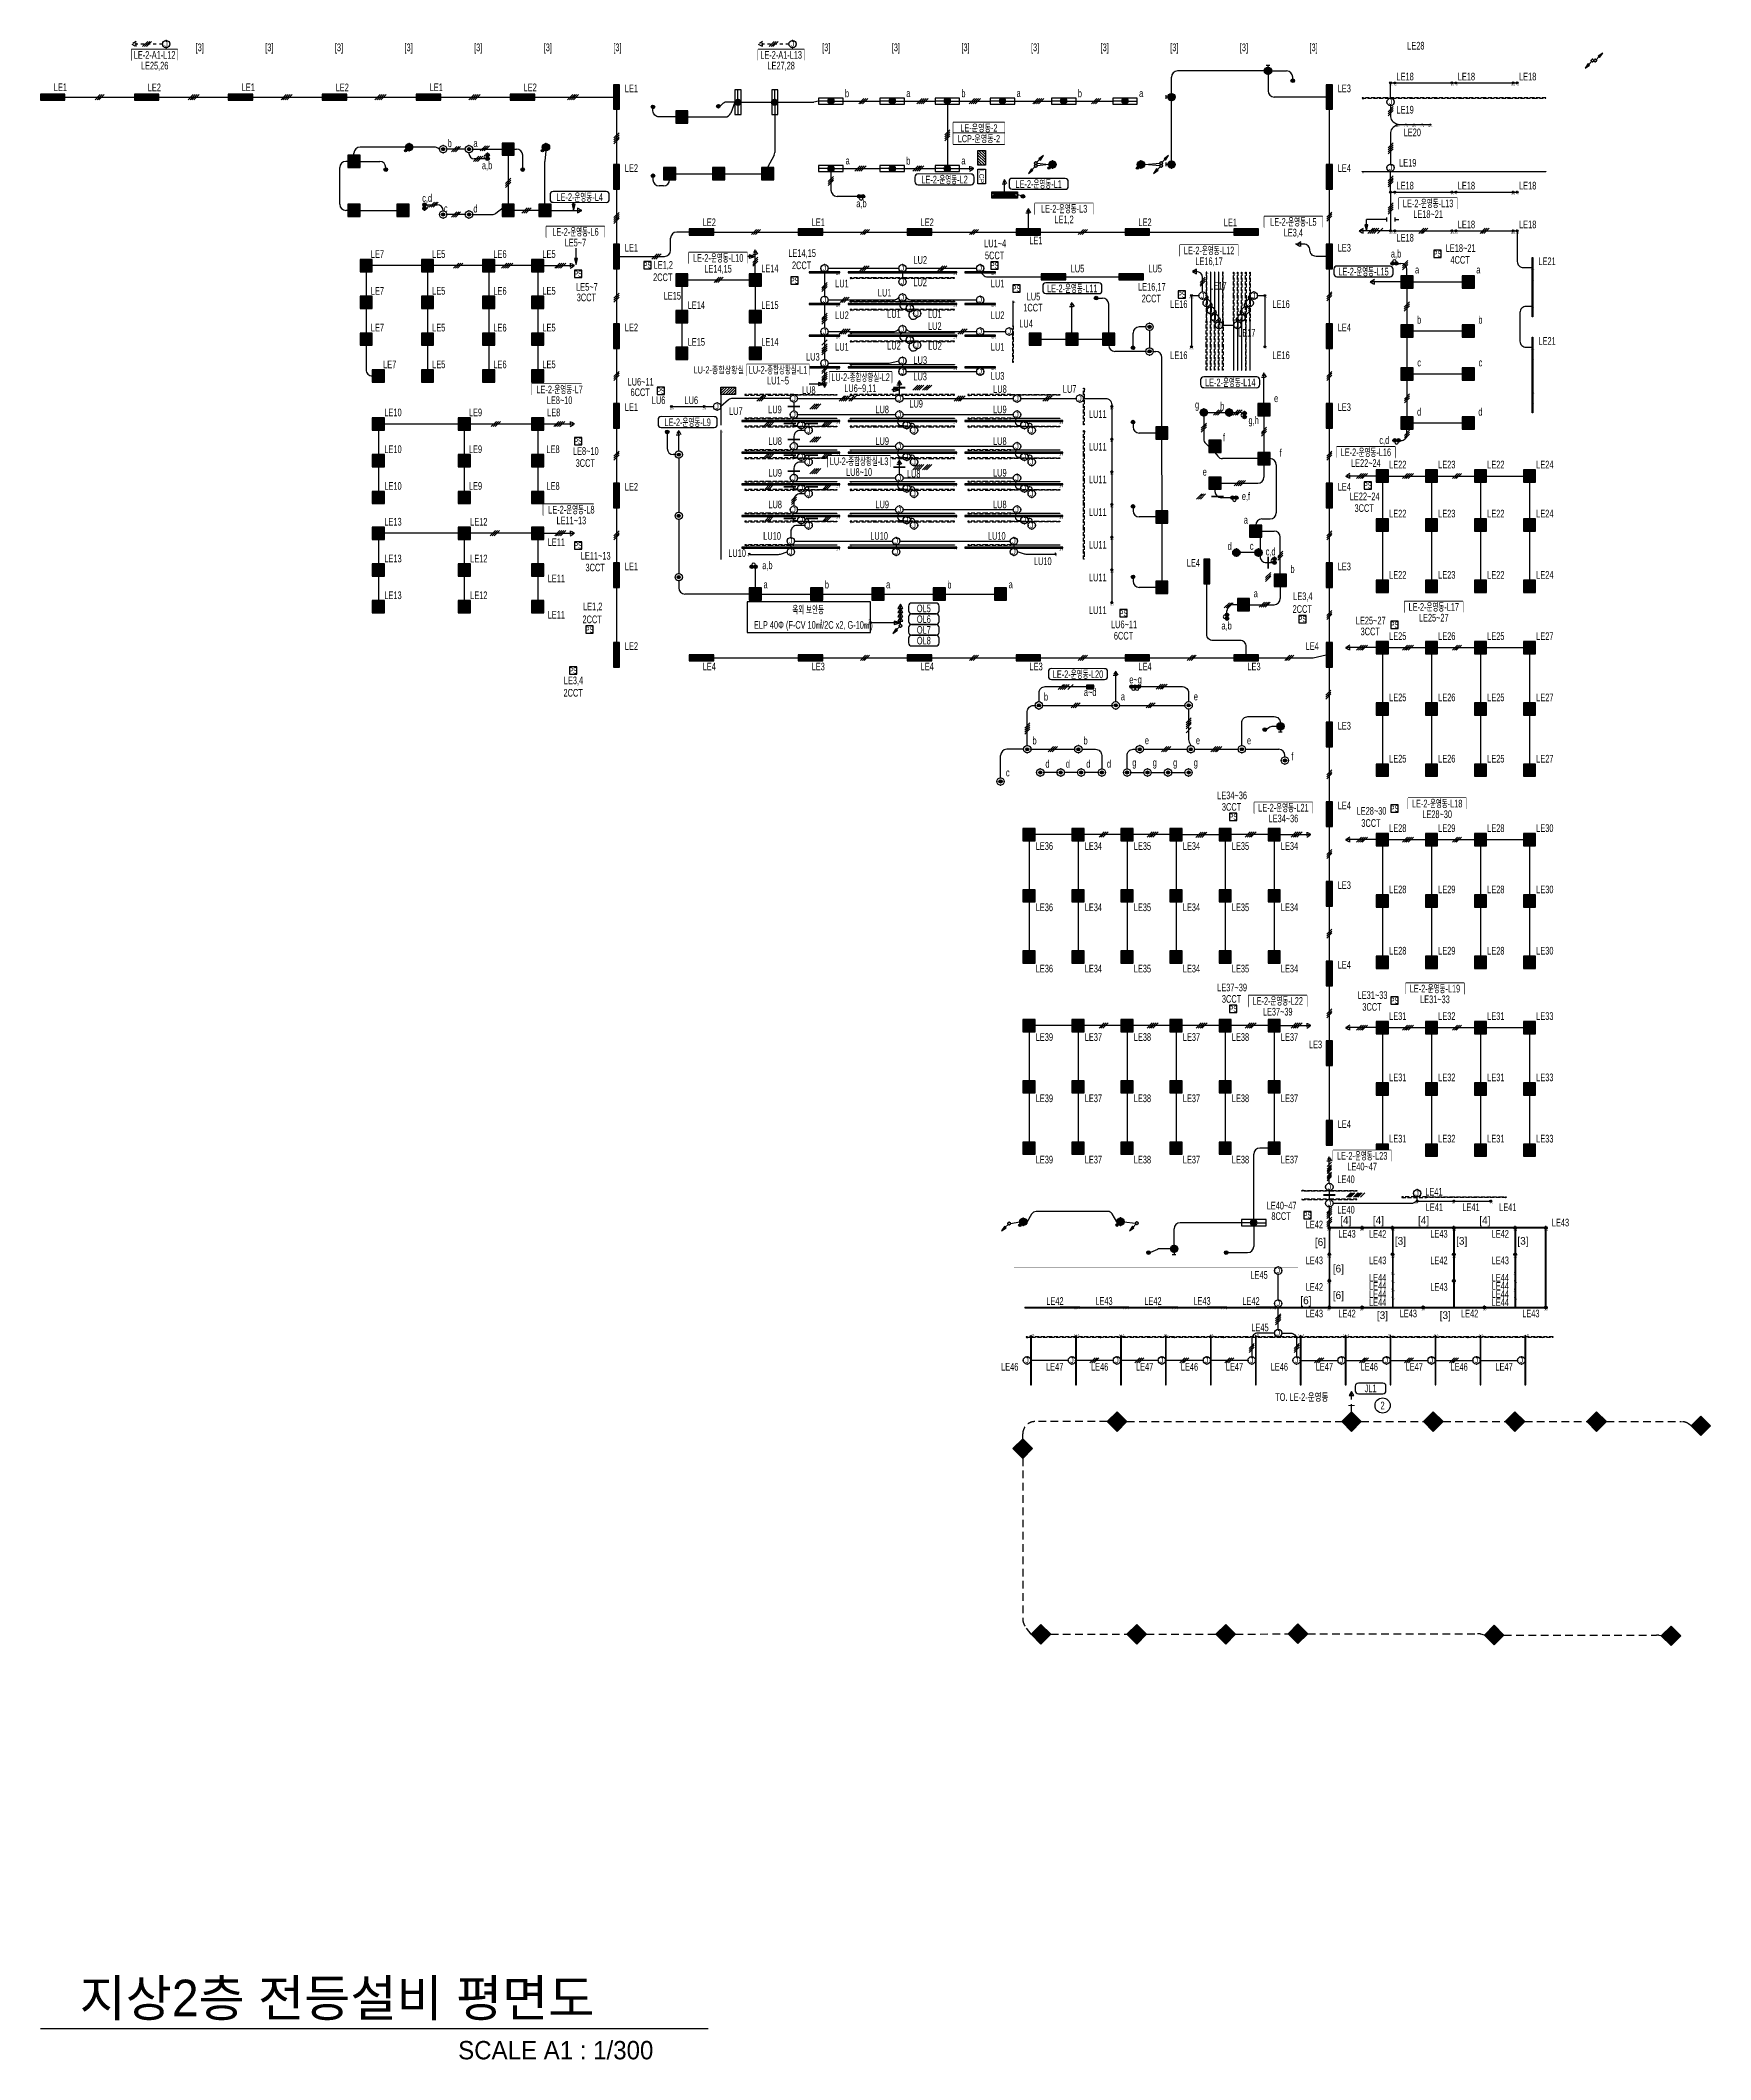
# Model space of a CAD drawing. Header units: millimetres. Extents: x 86947 to 500447, y -530175 to 1059536.
# Drawn here: x 97954 to 179720, y -168613 to -69770 of the extents above; entities that cross this region are included whole.
import ezdxf
from ezdxf.enums import TextEntityAlignment as Align

# ---------------------------------------------------------------- set-up
doc = ezdxf.new("R2010")
doc.units = ezdxf.units.MM
doc.header["$LTSCALE"] = 150
doc.set_wipeout_variables(frame=1)
for name, pattern in [('CENTER2', [1.125, 0.75, -0.125, 0.125, -0.125]), ('CENTERX2', [4, 2.5, -0.5, 0.5, -0.5]), ('D1', [3, 1, -1, 1]), ('D2', [6.5, 2.5, -1.5, 2.5]), ('DASHDOT', [25.4, 12.7, -6.35, 0, -6.35]), ('DASHED2', [0.375, 0.25, -0.125]), ('DH-HID2', [1.2, 0.8, -0.4]), ('HIDEN', [0.1875, 0.125, -0.0625])]:
    doc.linetypes.add(name, pattern=pattern)
for name, color, linetype in [('------01 Distribution Panel', 3, 'Continuous'), ('------01 Distribution Panel_UPS_Emgency', 232, 'Continuous'), ('------02 Etc Panel', 3, 'Continuous'), ('------03 Lighting Fixture', 3, 'Continuous'), ('------04 Lighting Switch', 2, 'Continuous'), ('------04 Number of Strands (가닥수)', 1, 'Continuous'), ('------Number of Strands (가닥수)', 1, 'Continuous'), ('-----20 General Symbol', 3, 'Continuous'), ('-----21 Embeded Wire in Ceiling or Wall', 4, 'Continuous'), ('-----22 Embeded in Floor', 4, 'D2'), ('-----23 Concealed or Exposed Wire', 4, 'D1'), ('-----28 Race Way', 1, 'Continuous'), ('-----29 Indicator', 1, 'Continuous'), ('-----30 Text', 2, 'Continuous'), ('-----41 Drawing Title', 2, 'Continuous'), ('6', 6, 'Continuous'), ('e', 1, 'Continuous'), ('ELE4', 3, 'Continuous'), ('FU-FURM', 1, 'DH-HID2'), ('I-C-LIGHT', 10, 'Continuous'), ('I-C-MAIN', 4, 'Continuous')]:
    doc.layers.add(name, color=color, linetype=linetype)
doc.layers.add('조경설비', color=9, linetype='Continuous', lineweight=0)
doc.styles.add('ELEC', font='Dotum.ttf')

msp = doc.modelspace()

# ---------------------------------------------------------------- texts
at = {"layer": '------04 Lighting Switch', "style": 'ELEC', "width": 0.7}
for s, p in [('LE28', (165289, -70029)), ('LE1', (98933, -72068)), ('LE2', (103533, -72068)), ('LE1', (108133, -72068)), ('LE2', (112733, -72068)), ('LE1', (117333, -72068)), ('LE2', (121933, -72068)), ('LE1', (126888, -72119)), ('LE3', (161788, -72119)), ('LE18', (164765, -71540)), ('LE18', (167765, -71540)), ('LE18', (170765, -71540)), ('b', (137442, -72357)), ('a', (140442, -72357)), ('b', (143142, -72357)), ('a', (145842, -72357)), ('b', (148842, -72357)), ('a', (151842, -72357)), ('LE19', (164765, -73162)), ('LE20', (165115, -74272)), ('b', (117994, -74800)), ('a', (119254, -74800)), ('a,b', (119822, -75914)), ('LE2', (126888, -76019)), ('a', (137475, -75657)), ('b', (140442, -75657)), ('a', (143142, -75657)), ('LE4', (161788, -76019)), ('LE19', (164893, -75760)), ('LE18', (170765, -76880)), ('c,d', (116885, -77511)), ('c', (117799, -78000)), ('d', (119254, -78000)), ('a,b', (138149, -77776)), ('LE2', (130700, -78673)), ('LE1', (136033, -78673)), ('LE2', (141367, -78673)), ('LE2', (152033, -78673)), ('LE1', (156212, -78681)), ('LE18', (170765, -78780)), ('LE7', (114454, -80231)), ('LE5', (117454, -80231)), ('LE6', (120454, -80231)), ('LE1', (126888, -79919)), ('LE14,15', (135245, -80219)), ('LU1~4', (144694, -79712)), ('LE1', (146691, -79560)), ('LE3', (161788, -79919)), ('a,b', (164321, -80236)), ('LE18', (164765, -79428)), ('LE18~21', (167482, -79938)), ('LE1,2', (128448, -80791)), ('LE14', (133666, -80931)), ('2CCT', (135220, -80781)), ('LU2', (141028, -80518)), ('5CCT', (144669, -80296)), ('LU5', (148725, -80942, 0)), ('LU5', (152525, -80942, 0)), ('a', (165350, -80993)), ('4CCT', (167457, -80513)), ('a', (168350, -80993)), ('LE21', (171715, -80580)), ('LE7', (114454, -82031)), ('LE5', (117454, -82031)), ('LE6', (120454, -82031)), ('LE5', (122854, -82031)), ('LE5~7', (124708, -81839)), ('2CCT', (128423, -81365)), ('LU1', (137195, -81674)), ('LU1', (139284, -82122, 0)), ('LU2', (141020, -81614, 0)), ('LU1', (144815, -81674, 0)), ('LE16,17', (152364, -81866)), ('LE17', (155600, -81782, 0)), ('3CCT', (124684, -82352)), ('LE15', (128890, -82272)), ('LE14', (130066, -82731)), ('LE15', (133666, -82731)), ('LU1', (139740, -83165, 0)), ('LU1', (141740, -83179, 0)), ('1CCT', (146545, -82850)), ('LU5', (146569, -82312)), ('2CCT', (152339, -82405)), ('LE16', (153687, -82680, 0)), ('LE16', (158693, -82680, 0)), ('LE7', (114454, -83831)), ('LE5', (117454, -83831)), ('LE6', (120454, -83831)), ('LE5', (122854, -83831)), ('LE2', (126888, -83819)), ('LU2', (137195, -83224)), ('LU2', (141741, -83757, 0)), ('LU2', (144815, -83224, 0)), ('LU4', (146206, -83638, 0)), ('LE17', (157016, -84085, 0)), ('LE4', (161788, -83819)), ('b', (165450, -83443, 0)), ('b', (168450, -83443, 0)), ('LE15', (130066, -84531)), ('LE14', (133666, -84531)), ('LU1', (137195, -84774, 0)), ('LU2', (139740, -84715, 0)), ('LU2', (141750, -84727, 0)), ('LU1', (144815, -84774, 0)), ('LE16', (153687, -85180, 0)), ('LE16', (158693, -85180, 0)), ('LE21', (171715, -84480)), ('LE7', (115054, -85631)), ('LE5', (117454, -85631)), ('LE6', (120454, -85631)), ('LE5', (122854, -85631)), ('LU3', (141028, -85419, 0)), ('c', (165450, -85543, 0)), ('c', (168450, -85543, 0)), ('LU6~11', (127340, -86481)), ('6CCT', (127315, -86994)), ('LU3', (141020, -86225)), ('LU3', (144815, -86192, 0)), ('LU8', (144929, -86836, 0)), ('LU7', (148341, -86836, 0)), ('LE10', (115216, -87981)), ('LE9', (119254, -87981)), ('LE1', (126888, -87719)), ('LU6', (128219, -87384, 0)), ('LU6', (129819, -87384, 0)), ('LU7', (131998, -87921, 0)), ('LU9', (133914, -87836, 0)), ('LU8', (139163, -87836, 0)), ('LU9', (140825, -87554, 0)), ('LU9', (144923, -87836, 0)), ('LU11', (149718, -88064, 0)), ('g', (154580, -87657, 0)), ('h', (155815, -87657, 0)), ('e', (158450, -87293)), ('LE3', (161788, -87719)), ('d', (165450, -87943, 0)), ('d', (168450, -87943, 0)), ('g,h', (157349, -88413)), ('LE10', (115216, -89781)), ('LE9', (119254, -89781)), ('LE8', (123051, -89781)), ('LE8~10', (124654, -89871)), ('LU8', (133923, -89386, 0)), ('LU9', (139163, -89386, 0)), ('LU8', (144923, -89386, 0)), ('LU11', (149718, -89664, 0)), ('f', (155898, -89198)), ('f', (158662, -89956)), ('3CCT', (124629, -90459)), ('LU9', (133923, -90936, 0)), ('LU8', (140707, -90983, 0)), ('LU9', (144923, -90936, 0)), ('e', (154956, -90893)), ('LE23', (166804, -90531)), ('LE22', (169204, -90531)), ('LE24', (171604, -90531)), ('LE10', (115216, -91581)), ('LE9', (119254, -91581)), ('LE8', (123051, -91581)), ('LE2', (126888, -91619)), ('LU11', (149718, -91264, 0)), ('e,f', (156972, -92108)), ('LE4', (161788, -91619)), ('LE22~24', (162784, -92089, 0)), ('LU8', (133923, -92486, 0)), ('LU9', (139163, -92486, 0)), ('LU8', (144923, -92486, 0)), ('LU11', (149718, -92864, 0)), ('3CCT', (162760, -92664, 0)), ('LE22', (164404, -92931)), ('LE23', (166804, -92931)), ('LE22', (169204, -92931)), ('LE24', (171604, -92931)), ('LE13', (115216, -93331)), ('LE12', (119416, -93331)), ('LU10', (133773, -94026, 0)), ('LU10', (139013, -94026, 0)), ('LU10', (144773, -94026, 0)), ('a', (156966, -93243)), ('LE11', (123213, -94333)), ('LE11~13', (125139, -95000)), ('LU10', (132061, -94867, 0)), ('LU11', (149718, -94464, 0)), ('d', (156173, -94519)), ('c', (157253, -94519)), ('c,d', (158181, -94817)), ('LE13', (115216, -95131)), ('LE12', (119416, -95131)), ('3CCT', (125114, -95573)), ('LE1', (126888, -95519)), ('a,b', (133544, -95490)), ('LU10', (147025, -95265, 0)), ('LU11', (149718, -96064, 0)), ('LE4', (154398, -95344)), ('b', (159250, -95643)), ('LE3', (161788, -95519)), ('LE22', (164404, -95931)), ('LE23', (166804, -95931)), ('LE22', (169204, -95931)), ('LE24', (171604, -95931)), ('LE13', (115216, -96931)), ('LE12', (119416, -96931)), ('LE11', (123213, -96110)), ('a', (133455, -96404)), ('b', (136455, -96404)), ('a', (139455, -96404)), ('b', (142455, -96404)), ('a', (145455, -96404)), ('a', (157450, -96843)), ('LE3,4', (159758, -97012)), ('LE11', (123213, -97888)), ('LE1,2', (124991, -97513)), ('LU11', (149718, -97664, 0)), ('2CCT', (159727, -97606)), ('2CCT', (124966, -98111)), ('LU6~11', (151004, -98357)), ('6CCT', (150979, -98913)), ('a,b', (156026, -98444)), ('LE25~27', (163081, -98169)), ('3CCT', (163057, -98704)), ('LE25', (169204, -98931)), ('LE27', (171604, -98931)), ('LE2', (126888, -99419)), ('LE4', (160214, -99419)), ('LE4', (130700, -100418)), ('LE3', (136033, -100418)), ('LE4', (141367, -100418)), ('LE3', (146700, -100418)), ('LE4', (152033, -100418)), ('LE3', (157367, -100418)), ('2CCT', (124036, -101707)), ('LE3,4', (124051, -101130)), ('b', (147185, -101889)), ('a~d', (149347, -101664)), ('a', (150949, -101889)), ('e~g', (151567, -101114)), ('e', (154520, -101889)), ('LE25', (164404, -101931)), ('LE26', (166804, -101931)), ('LE25', (169204, -101931)), ('LE27', (171604, -101931)), ('LE3', (161788, -103319)), ('b', (146622, -104039)), ('b', (149122, -104039)), ('e', (152123, -104039)), ('e', (154623, -104039)), ('e', (157123, -104039)), ('f', (159244, -104814)), ('LE25', (164404, -104931)), ('LE26', (166804, -104931)), ('LE25', (169204, -104931)), ('LE27', (171604, -104931)), ('c', (145312, -105614)), ('d', (147257, -105176)), ('d', (148257, -105176)), ('d', (149257, -105176)), ('d', (150267, -105176)), ('g', (151507, -105176)), ('g', (152507, -105176)), ('g', (153507, -105176)), ('g', (154517, -105176)), ('3CCT', (156268, -107291, 0)), ('LE4', (161788, -107219)), ('LE28~30', (163118, -107486)), ('3CCT', (163094, -108080)), ('LE28', (169204, -108331)), ('LE30', (171604, -108331)), ('LE36', (147104, -109206)), ('LE34', (149504, -109206)), ('LE35', (151904, -109206)), ('LE34', (154304, -109206)), ('LE35', (156704, -109206)), ('LE34', (159104, -109206)), ('LE3', (161788, -111119)), ('LE28', (164404, -111331)), ('LE29', (166804, -111331)), ('LE28', (169204, -111331)), ('LE30', (171604, -111331)), ('LE36', (147104, -112206)), ('LE34', (149504, -112206)), ('LE35', (151904, -112206)), ('LE34', (154304, -112206)), ('LE35', (156704, -112206)), ('LE34', (159104, -112206)), ('LE28', (164404, -114331)), ('LE29', (166804, -114331)), ('LE28', (169204, -114331)), ('LE30', (171604, -114331)), ('LE36', (147104, -115206)), ('LE34', (149504, -115206)), ('LE35', (151904, -115206)), ('LE34', (154304, -115206)), ('LE35', (156704, -115206)), ('LE34', (159104, -115206)), ('LE4', (161788, -115019)), ('LE31~33', (163168, -116503)), ('3CCT', (163143, -117082)), ('LE31', (169204, -117531)), ('LE33', (171604, -117531)), ('LE39', (147104, -118556, 0)), ('LE37', (149504, -118556, 0)), ('LE38', (151904, -118556, 0)), ('LE37', (154304, -118556, 0)), ('LE38', (156704, -118556, 0)), ('LE37', (159104, -118556, 0)), ('LE3', (160377, -118919)), ('LE31', (164404, -120531)), ('LE32', (166804, -120531)), ('LE31', (169204, -120531)), ('LE33', (171604, -120531)), ('LE39', (147104, -121556, 0)), ('LE37', (149504, -121556, 0)), ('LE38', (151904, -121556, 0)), ('LE37', (154304, -121556, 0)), ('LE38', (156704, -121556, 0)), ('LE37', (159104, -121556, 0)), ('LE4', (161788, -122819)), ('LE32', (166804, -123531)), ('LE31', (169204, -123531)), ('LE33', (171604, -123531)), ('LE39', (147104, -124556, 0)), ('LE37', (149504, -124556, 0)), ('LE38', (151904, -124556, 0)), ('LE37', (154304, -124556, 0)), ('LE38', (156704, -124556, 0)), ('LE37', (159104, -124556, 0)), ('LE41', (166173, -126133, 0)), ('LE40~47', (158717, -126807, 0)), ('8CCT', (158692, -127320, 0)), ('LE40', (161873, -127010)), ('LE41', (166191, -126889)), ('LE41', (167991, -126889)), ('LE41', (169791, -126889)), ('LE43', (172369, -127637)), ('LE42', (160321, -127730, 0)), ('LE43', (161921, -128189)), ('LE42', (163421, -128189)), ('LE43', (166421, -128189)), ('LE42', (169421, -128189)), ('LE43', (160321, -129489, 0)), ('LE43', (163421, -129489)), ('LE42', (166421, -129489)), ('LE43', (169421, -129489)), ('LE45', (157614, -130206)), ('LE44', (163421, -130339)), ('LE44', (169421, -130339)), ('LE42', (147620, -131477, 0)), ('LE43', (150020, -131477, 0)), ('LE42', (152420, -131477, 0)), ('LE43', (154820, -131477, 0)), ('LE42', (157220, -131477, 0)), ('LE42', (160321, -130789, 0)), ('LE44', (163421, -130739)), ('LE44', (163421, -131139)), ('LE44', (163421, -131539)), ('LE43', (166421, -130789)), ('LE44', (169421, -130739)), ('LE44', (169421, -131139)), ('LE44', (169421, -131539)), ('LE43', (160321, -132089, 0)), ('LE42', (161921, -132089)), ('LE43', (164921, -132089)), ('LE42', (167921, -132089)), ('LE43', (170921, -132089)), ('LE45', (157658, -132776)), ('LE46', (145409, -134699, 0)), ('LE47', (147609, -134699, 0)), ('LE46', (149810, -134699)), ('LE47', (152010, -134699)), ('LE46', (154209, -134699, 0)), ('LE47', (156409, -134699)), ('LE46', (158609, -134699, 0)), ('LE47', (160809, -134699, 0)), ('LE46', (163009, -134699, 0)), ('LE47', (165210, -134699, 0)), ('LE46', (167409, -134699, 0)), ('LE47', (169609, -134699, 0))]:
    msp.add_text(s, height=375, dxfattribs=at).set_placement(p, align=Align.MIDDLE)
at = {"layer": '-----28 Race Way', "style": 'ELEC', "width": 0.7}
for p in [(105755, -70158), (109163, -70158), (112571, -70158), (115979, -70158), (119387, -70158), (122795, -70158), (126203, -70158), (136427, -70158), (139834, -70158), (143242, -70158), (146650, -70158), (150058, -70158), (153466, -70158), (156874, -70158), (160282, -70158)]:
    msp.add_text('[3]', height=375, dxfattribs=at).set_placement(p, align=Align.MIDDLE)
at = {"layer": '-----29 Indicator', "style": 'ELEC'}
for s, p in [('[4]', (161857, -127571)), ('[4]', (163457, -127571, 0)), ('[4]', (165670, -127571, 0)), ('[4]', (168670, -127571, 0)), ('[6]', (160619, -128639)), ('[3]', (164534, -128581, 0)), ('[3]', (167534, -128581, 0)), ('[3]', (170534, -128581, 0)), ('[6]', (161497, -129939)), ('[6]', (159909, -131494)), ('[6]', (161497, -131239)), ('[3]', (163656, -132220, 0)), ('[3]', (166730, -132216, 0))]:
    msp.add_text(s, height=375, dxfattribs=at).set_placement(p, align=Align.MIDDLE)
at = {"layer": '-----30 Text', "linetype": 'Continuous', "style": 'ELEC', "width": 0.7}
msp.add_text('2', height=375, dxfattribs=at).set_placement((163661, -136591), align=Align.MIDDLE)
at = {"layer": '-----41 Drawing Title', "color": 2, "style": 'ELEC'}
msp.add_text('지상2층 전등설비 평면도', height=1800, dxfattribs=at).set_placement((99872, -166500))
at = {"layer": '-----41 Drawing Title', "style": 'ELEC'}
msp.add_text('SCALE A1 : 1/300', height=900, dxfattribs=at).set_placement((127962, -168600), align=Align.RIGHT)
at = {"linetype": 'Continuous', "style": 'ELEC'}
for s, width, p in [('LE-2-운영동-L2', 0.6, (142219, -76574)), ('LE-2-운영동-L1', 0.6, (146825, -76792)), ('LE-2-운영동-L4', 0.6, (124354, -77434)), ('LE-2-운영동-L15', 0.6, (162729, -81081)), ('LE-2-운영동-L11', 0.6, (148471, -81902)), ('LE-2-운영동-L14', 0.6, (156204, -86505)), ('LE-2-운영동-L9', 0.6, (129642, -88454)), ('OL5', 0.7, (141203, -97576)), ('OL6', 0.7, (141203, -98101)), ('OL7', 0.7, (141203, -98626)), ('OL8', 0.7, (141203, -99151)), ('LE-2-운영동-L20', 0.6, (148751, -100788)), ('JL1', 0.7, (163075, -135760))]:
    msp.add_text(s, height=375, dxfattribs=dict(at, width=width)).set_placement(p, align=Align.MIDDLE)
at = {"linetype": 'Continuous', "style": 'ELEC', "width": 0.6}
for s, p in [('옥외 보안등 ', (134763, -97633)), ('ELP 40Φ (F-CV 10㎟/2C x2, G-10㎟)', (132886, -98383))]:
    msp.add_text(s, height=375, dxfattribs=at).set_placement(p, align=Align.MIDDLE_LEFT)
at = {"color": 0, "style": 'ELEC', "width": 0.7}
msp.add_text('TO. LE-2-운영동', height=375, dxfattribs=at).set_placement((158404, -136181), align=Align.MIDDLE_LEFT)

# ---------------------------------------------------------------- blocks, each defined once
blk = doc.blocks.new('*U13')
h = blk.add_hatch(color=256)
edge = h.paths.add_edge_path()
edge.add_arc((0, -75), 75, 0, 360)
blk.add_circle((0, -75), 75)
blk = doc.blocks.new('*U14')
h = blk.add_hatch(color=256)
edge = h.paths.add_edge_path()
edge.add_arc((-75, -75), 75, 0, 360)
h = blk.add_hatch(color=256)
edge = h.paths.add_edge_path()
edge.add_arc((75, -75), 75, 0, 360)
for centre in [(-75, -75), (75, -75)]:
    blk.add_circle(centre, 75)
blk.add_arc((0, 0), 75, 0, 180)
blk.add_point((150, -75))
blk = doc.blocks.new('*U16')
blk.add_lwpolyline([(150, 0), (-150, 0), (-150, -300), (150, -300)], close=True)
at = {"style": 'ELEC', "width": 0.6}
blk.add_text('PS', height=250, dxfattribs=at).set_placement((0, -150), align=Align.MIDDLE)
blk = doc.blocks.new('*U17')
h = blk.add_hatch(color=256)
edge = h.paths.add_edge_path()
edge.add_arc((-150, -75), 75, 0, 360)
h = blk.add_hatch(color=256)
edge = h.paths.add_edge_path()
edge.add_arc((0, -75), 75, 0, 360)
h = blk.add_hatch(color=256)
edge = h.paths.add_edge_path()
edge.add_arc((150, -75), 75, 0, 360)
for centre in [(-150, -75), (0, -75), (150, -75)]:
    blk.add_circle(centre, 75)
for centre in [(-75, 0), (75, 0)]:
    blk.add_arc(centre, 75, 0, 180)
blk = doc.blocks.new('*U15')
h = blk.add_hatch(color=256)
edge = h.paths.add_edge_path()
edge.add_arc((-75, -75), 75, 0, 360)
h = blk.add_hatch(color=256)
edge = h.paths.add_edge_path()
edge.add_arc((75, -75), 75, 0, 360)
blk.add_lwpolyline([(150, 0), (-150, 0), (-150, -150), (150, -150)], close=True)
for centre in [(-75, -75), (75, -75)]:
    blk.add_circle(centre, 75)
blk = doc.blocks.new('E16')
at = {"linetype": 'Continuous'}
h = blk.add_hatch(color=256, dxfattribs=at)
h.dxf.hatch_style = 1
h.paths.add_polyline_path([(570, -120), (570, 120), (-570, 120), (-570, -120)])
blk.add_lwpolyline([(600, 150), (-600, 150), (-600, -150), (600, -150)], close=True, dxfattribs=at)
at = {"color": 1, "linetype": 'Continuous'}
blk.add_lwpolyline([(570, 120), (-570, 120), (-570, -120), (570, -120)], close=True, dxfattribs=at)
blk = doc.blocks.new('D01')
at = {"linetype": 'Continuous'}
blk.add_circle((0, 0), 150, dxfattribs=at)
for p in [(-150, 0), (0, 150), (150, 0), (0, -150)]:
    blk.add_point(p)
blk = doc.blocks.new('E05')
blk.add_hatch(color=256).paths.add_polyline_path([(106, 106), (106, 106, 0.668179), (-150, 0, 1), (150, 0, 0.198912)])
h = blk.add_hatch(color=256)
edge = h.paths.add_edge_path()
edge.add_arc((141, 141), 50, 0, 360)
blk.add_circle((141, 141), 50)
blk.add_blockref('D01', (0, 0))
blk = doc.blocks.new('D02')
at = {"linetype": 'Continuous'}
for radius in [150, 64.3]:
    blk.add_circle((0, 0), radius, dxfattribs=at)
for p in [(-150, 0), (0, 150), (150, 0), (0, -150)]:
    blk.add_point(p)
blk = doc.blocks.new('G07-1')
blk.add_hatch(color=256).paths.add_polyline_path([(64, 0, 1), (-64, 0, 1)])
blk.add_blockref('D02', (0, 0))
blk = doc.blocks.new('E21')
h = blk.add_hatch(color=256)
h.dxf.hatch_style = 1
h.paths.add_polyline_path([(-270, 270), (-270, -270), (270, -270), (270, 270)])
blk.add_lwpolyline([(-300, -300), (300, -300), (300, 300), (-300, 300)], close=True)
at = {"color": 1, "linetype": 'Continuous'}
blk.add_lwpolyline([(-270, -270), (270, -270), (270, 270), (-270, 270)], close=True, dxfattribs=at)
blk = doc.blocks.new('D14')
at = {"linetype": 'Continuous'}
for p, q in [((-150, 0), (-600, 0)), ((150, 0), (600, 0))]:
    blk.add_line(p, q, dxfattribs=at)
blk.add_lwpolyline([(600, 150), (-600, 150), (-600, -150), (600, -150)], close=True, dxfattribs=at)
blk.add_circle((0, 0), 150, dxfattribs=at)
for p in [(-150, 0), (0, 150), (150, 0), (0, -150)]:
    blk.add_point(p)
blk = doc.blocks.new('E14')
blk.add_hatch(color=256).paths.add_polyline_path([(-150, 0, 1), (150, 0, 1)])
blk.add_blockref('D14', (0, 0))
blk = doc.blocks.new('벽부 비상등')
h = blk.add_hatch(color=0)
h.dxf.hatch_style = 1
h.paths.add_polyline_path([(0, 488), (-128, 600), (-128, -600), (0, -488)])
h = blk.add_hatch(color=0)
h.dxf.hatch_style = 1
h.paths.add_polyline_path([(128, 600), (0, 488), (0, -488), (128, -600)])
at = {"color": 1}
for p, q in [((-128, 600), (0, 488)), ((0, 488), (128, 600)), ((0, -488), (0, 488)), ((-128, -600), (0, -488)), ((0, -488), (128, -600))]:
    blk.add_line(p, q, dxfattribs=at)
blk.add_lwpolyline([(158, -630), (158, 630), (-158, 630), (-158, -630)], close=True)
blk.add_lwpolyline([(128, -600), (128, 600), (-128, 600), (-128, -600)], close=True, dxfattribs=at)
blk = doc.blocks.new('D06')
for p, q in [((-75, 0), (0, 0)), ((0, -75), (0, 75))]:
    blk.add_line(p, q)
at = {"linetype": 'Continuous'}
blk.add_circle((-225, 0), 150, dxfattribs=at)
for p in [(-375, 0), (-225, 150), (-75, 0), (-225, -150)]:
    blk.add_point(p)
blk = doc.blocks.new('E06')
blk.add_hatch(color=256).paths.add_polyline_path([(-75, 0, 1), (-375, 0, 1)])
blk.add_blockref('D06', (0, 0))
blk = doc.blocks.new('line lt2')
at = {"layer": 'I-C-LIGHT', "ltscale": 0.3, "true_color": 0xfeeab9}
h = blk.add_hatch(color=254, dxfattribs=at)
h.dxf.hatch_style = 1
h.paths.add_polyline_path([(1471994, 279764), (1477314, 279764), (1477314, 279814), (1471994, 279814)])
at = {"layer": 'I-C-LIGHT', "color": 251, "ltscale": 0.3}
blk.add_lwpolyline([(1471994, 279764), (1477314, 279764), (1477314, 279814), (1471994, 279814)], close=True, dxfattribs=at)
at = {"layer": 'I-C-MAIN'}
for points in [[(1471994, 279814), (1477314, 279814)], [(1471994, 279764), (1477314, 279764)]]:
    blk.add_lwpolyline(points, dxfattribs=at)
at = {"color": 9, "insert": (1477117, 279735), "char_height": 70, "width": 560.53, "attachment_point": 1, "line_spacing_factor": 0.45, "style": 'ELEC'}
blk.add_mtext('LD-9', dxfattribs=at)
blk = doc.blocks.new('A$C092A2ABF')
at = {"layer": 'ELE4', "color": 1, "ltscale": 10}
blk.add_lwpolyline([(6, 11), (6, 0), (32, 0), (32, 11)], close=True, dxfattribs=at)
blk.add_circle((19, 26), 11.2, dxfattribs=at)
for centre, start, end in [((-5, 21), 318.5135, 357.6446), ((43, 21), 182.3554, 221.4865)]:
    blk.add_arc(centre, 14.5, start, end, dxfattribs=at)
at = {"layer": 'FU-FURM', "linetype": 'DASHDOT', "ltscale": 30}
for p, q in [((0, 26), (39, 26)), ((19, 6), (19, 45))]:
    blk.add_line(p, q, dxfattribs=at)
blk = doc.blocks.new('line pen')
at = {"layer": 'I-C-LIGHT', "color": 1, "linetype": 'CENTER2', "const_width": 5}
blk.add_lwpolyline([(1491820, 242497), (1492786, 242497)], dxfattribs=at)
at = {"layer": 'I-C-LIGHT', "color": 4}
blk.add_lwpolyline([(1491820, 242486), (1492786, 242486), (1492786, 242508), (1491820, 242508)], close=True, dxfattribs=at)
at = {"color": 9, "insert": (1492532, 242471), "char_height": 70, "width": 560.53, "attachment_point": 1, "line_spacing_factor": 0.45, "style": 'ELEC'}
blk.add_mtext('LD-10', dxfattribs=at)
blk = doc.blocks.new('L-spot-2')
at = {"color": 2}
blk.add_lwpolyline([(1496158, 242399), (1496128, 242369), (1496158, 242339), (1496188, 242369)], close=True, dxfattribs=at)
at = {"layer": 'I-C-LIGHT', "color": 1}
for p, q in [((1496062, 242369), (1496253, 242369)), ((1496158, 242274), (1496158, 242465))]:
    blk.add_line(p, q, dxfattribs=at)
at = {"layer": 'I-C-LIGHT', "color": 4}
blk.add_circle((1496158, 242369), 65, dxfattribs=at)
at = {"layer": 'I-C-LIGHT', "color": 8}
blk.add_circle((1496158, 242369), 55.6, dxfattribs=at)
at = {"layer": 'I-C-LIGHT', "color": 9, "insert": (1496158, 242244), "char_height": 60, "width": 294.84, "attachment_point": 5, "style": 'ELEC'}
blk.add_mtext('LS-2', dxfattribs=at)
blk = doc.blocks.new('l-pen3')
at = {"layer": 'I-C-LIGHT', "color": 1}
for p, q in [((1500900, 242206), (1500897, 242206)), ((1500953, 242206), (1500903, 242206)), ((1500928, 242236), (1500928, 242234)), ((1500928, 242181), (1500928, 242231)), ((1500928, 242175), (1500928, 242178)), ((1500956, 242206), (1500958, 242206))]:
    blk.add_line(p, q, dxfattribs=at)
at = {"layer": 'I-C-LIGHT', "color": 6}
blk.add_circle((1500928, 242206), 17.5, dxfattribs=at)
at = {"layer": 'I-C-LIGHT', "color": 9}
for radius in [12.5, 12]:
    blk.add_circle((1500928, 242206), radius, dxfattribs=at)
at = {"layer": 'I-C-LIGHT', "color": 9, "insert": (1500928, 242128), "char_height": 60, "width": 294.84, "attachment_point": 5, "style": 'ELEC'}
blk.add_mtext('LP-4', dxfattribs=at)
blk = doc.blocks.new('LT-1')
at = {"layer": 'I-C-LIGHT'}
h = blk.add_hatch(dxfattribs=at)
h.set_pattern_fill('ANSI31', color=249, scale=50)
h.set_pattern_definition([(45, (137317.1204, 2203378.948), (-4.419417382, 4.419417382), [])])
edge = h.paths.add_edge_path()
edge.add_arc((1069218, 760156), 25, 0, 360)
at = {"layer": 'I-C-LIGHT', "color": 1}
for p, q in [((1069158, 760156), (1069278, 760156)), ((1069218, 760216), (1069218, 760096))]:
    blk.add_line(p, q, dxfattribs=at)
at = {"layer": 'I-C-LIGHT', "color": 9}
blk.add_circle((1069218, 760156), 48, dxfattribs=at)
at = {"layer": 'I-C-LIGHT', "color": 1}
blk.add_circle((1069218, 760156), 40, dxfattribs=at)
at = {"layer": 'I-C-LIGHT', "color": 8}
blk.add_circle((1069218, 760156), 25, dxfattribs=at)
at = {"layer": 'I-C-LIGHT', "color": 9, "insert": (1069218, 760096), "char_height": 60, "width": 294.84, "attachment_point": 2, "style": 'ELEC'}
blk.add_mtext('LD-1', dxfattribs=at)
blk = doc.blocks.new('LD-3')
at = {"layer": 'I-C-LIGHT', "color": 1}
for p, q in [((851536, 286856), (851443, 286950)), ((851536, 286950), (851443, 286856))]:
    blk.add_line(p, q, dxfattribs=at)
at = {"layer": 'I-C-LIGHT', "color": 5}
for radius in [46.2, 21.1, 15.8]:
    blk.add_circle((851490, 286903), radius, dxfattribs=at)
at = {"layer": 'I-C-LIGHT', "color": 251}
blk.add_circle((851490, 286903), 15, dxfattribs=at)
at = {"layer": 'I-C-LIGHT', "color": 9, "insert": (851490, 286799), "char_height": 60, "width": 195.11, "attachment_point": 5, "style": 'ELEC'}
blk.add_mtext('LD-3', dxfattribs=at)
blk = doc.blocks.new('LD-11')
at = {"layer": 'I-C-LIGHT'}
blk.add_lwpolyline([(1470551, 221005), (1470551, 223405), (1470511, 223405), (1470511, 221005), (1470551, 221005)], dxfattribs=at)
blk.add_lwpolyline([(1470546, 221010), (1470546, 223400), (1470516, 223400), (1470516, 221010)], close=True, dxfattribs=at)
at = {"layer": 'I-C-LIGHT', "linetype": 'HIDEN', "ltscale": 2, "const_width": 10}
blk.add_lwpolyline([(1470531, 223400), (1470531, 221010)], dxfattribs=at)
at = {"color": 9, "insert": (1470430, 223504), "char_height": 70, "width": 560.53, "attachment_point": 1, "line_spacing_factor": 0.45, "style": 'ELEC'}
blk.add_mtext('LD-11', dxfattribs=at)
blk = doc.blocks.new('2F 인테리어')
at = {"layer": 'I-C-LIGHT', "ltscale": 0.3, "true_color": 0xfeeab9}
h = blk.add_hatch(color=254, dxfattribs=at)
h.dxf.hatch_style = 1
h.paths.add_polyline_path([(-116706, -81105), (-116706, -81155), (-115206, -81155), (-115206, -81105)])
h = blk.add_hatch(color=254, dxfattribs=at)
h.dxf.hatch_style = 1
h.paths.add_polyline_path([(-109086, -81105), (-109086, -81155), (-107586, -81155), (-107586, -81105)])
h = blk.add_hatch(color=254, dxfattribs=at)
h.dxf.hatch_style = 1
h.paths.add_polyline_path([(-116706, -82655), (-116706, -82705), (-115206, -82705), (-115206, -82655)])
h = blk.add_hatch(color=254, dxfattribs=at)
h.dxf.hatch_style = 1
h.paths.add_polyline_path([(-109086, -82655), (-109086, -82705), (-107586, -82705), (-107586, -82655)])
h = blk.add_hatch(color=254, dxfattribs=at)
h.dxf.hatch_style = 1
h.paths.add_polyline_path([(-116706, -84205), (-116706, -84255), (-115206, -84255), (-115206, -84205)])
h = blk.add_hatch(color=254, dxfattribs=at)
h.dxf.hatch_style = 1
h.paths.add_polyline_path([(-109086, -84205), (-109086, -84255), (-107586, -84255), (-107586, -84205)])
h = blk.add_hatch(color=254, dxfattribs=at)
h.dxf.hatch_style = 1
h.paths.add_polyline_path([(-116706, -85755), (-116706, -85805), (-115206, -85805), (-115206, -85755)])
h = blk.add_hatch(color=254, dxfattribs=at)
h.dxf.hatch_style = 1
h.paths.add_polyline_path([(-109086, -85755), (-109086, -85805), (-107586, -85805), (-107586, -85755)])
h = blk.add_hatch(color=254, dxfattribs=at)
h.dxf.hatch_style = 1
h.paths.add_polyline_path([(-120006, -88425), (-115206, -88425), (-115206, -88375), (-120006, -88375)])
h = blk.add_hatch(color=254, dxfattribs=at)
h.dxf.hatch_style = 1
h.paths.add_polyline_path([(-109086, -88425), (-104286, -88425), (-104286, -88375), (-109086, -88375)])
h = blk.add_hatch(color=254, dxfattribs=at)
h.dxf.hatch_style = 1
h.paths.add_polyline_path([(-120006, -89975), (-115206, -89975), (-115206, -89925), (-120006, -89925)])
h = blk.add_hatch(color=254, dxfattribs=at)
h.dxf.hatch_style = 1
h.paths.add_polyline_path([(-109086, -89975), (-104286, -89975), (-104286, -89925), (-109086, -89925)])
h = blk.add_hatch(color=254, dxfattribs=at)
h.dxf.hatch_style = 1
h.paths.add_polyline_path([(-120006, -91525), (-115206, -91525), (-115206, -91475), (-120006, -91475)])
h = blk.add_hatch(color=254, dxfattribs=at)
h.dxf.hatch_style = 1
h.paths.add_polyline_path([(-109086, -91525), (-104286, -91525), (-104286, -91475), (-109086, -91475)])
h = blk.add_hatch(color=254, dxfattribs=at)
h.dxf.hatch_style = 1
h.paths.add_polyline_path([(-120006, -93075), (-115206, -93075), (-115206, -93025), (-120006, -93025)])
h = blk.add_hatch(color=254, dxfattribs=at)
h.dxf.hatch_style = 1
h.paths.add_polyline_path([(-109086, -93075), (-104286, -93075), (-104286, -93025), (-109086, -93025)])
h = blk.add_hatch(color=254, dxfattribs=at)
h.dxf.hatch_style = 1
h.paths.add_polyline_path([(-120006, -94625), (-115206, -94625), (-115206, -94575), (-120006, -94575)])
h = blk.add_hatch(color=254, dxfattribs=at)
h.dxf.hatch_style = 1
h.paths.add_polyline_path([(-109086, -94625), (-104286, -94625), (-104286, -94575), (-109086, -94575)])
at = {"layer": 'I-C-LIGHT', "color": 4}
for p, q in [((-88146, -127991), (-88146, -131795)), ((-85146, -128006), (-85146, -131699)), ((-82146, -127991), (-82146, -131795))]:
    blk.add_line(p, q, dxfattribs=at)
at = {"layer": 'I-C-LIGHT', "color": 1}
blk.add_line((-106146, -131780), (-106146, -131810), dxfattribs=at)
at = {"layer": 'I-C-LIGHT', "linetype": 'DASHED2', "ltscale": 5, "elevation": 0}
for points in [[(-88444, -72585), (-89644, -72585), (-89644, -72605), (-88444, -72605)], [(-87244, -72585), (-88444, -72585), (-88444, -72605), (-87244, -72605)], [(-86044, -72585), (-87244, -72585), (-87244, -72605), (-86044, -72605)], [(-84844, -72585), (-86044, -72585), (-86044, -72605), (-84844, -72605)], [(-83644, -72585), (-84844, -72585), (-84844, -72605), (-83644, -72605)], [(-82444, -72585), (-83644, -72585), (-83644, -72605), (-82444, -72605)], [(-81244, -72585), (-82444, -72585), (-82444, -72605), (-81244, -72605)], [(-80644, -72585), (-81244, -72585), (-81244, -72605), (-80644, -72605)], [(-88444, -76205), (-89644, -76205), (-89644, -76185), (-88444, -76185)], [(-87244, -76205), (-88444, -76205), (-88444, -76185), (-87244, -76185)], [(-86044, -76205), (-87244, -76205), (-87244, -76185), (-86044, -76185)], [(-84844, -76205), (-86044, -76205), (-86044, -76185), (-84844, -76185)], [(-83644, -76205), (-84844, -76205), (-84844, -76185), (-83644, -76185)], [(-82444, -76205), (-83644, -76205), (-83644, -76185), (-82444, -76185)], [(-81244, -76205), (-82444, -76205), (-82444, -76185), (-81244, -76185)], [(-80644, -76205), (-81244, -76205), (-81244, -76185), (-80644, -76185)], [(-97249, -82315), (-97249, -81115), (-97269, -81115), (-97269, -82315)], [(-97049, -82315), (-97049, -81115), (-97069, -81115), (-97069, -82315)], [(-96849, -82315), (-96849, -81115), (-96869, -81115), (-96869, -82315)], [(-96649, -82315), (-96649, -81115), (-96669, -81115), (-96669, -82315)], [(-96449, -82315), (-96449, -81115), (-96469, -81115), (-96469, -82315)], [(-95944, -82315), (-95944, -81115), (-95924, -81115), (-95924, -82315)], [(-95744, -82315), (-95744, -81115), (-95724, -81115), (-95724, -82315)], [(-95544, -82315), (-95544, -81115), (-95524, -81115), (-95524, -82315)], [(-95344, -82315), (-95344, -81115), (-95324, -81115), (-95324, -82315)], [(-95144, -82315), (-95144, -81115), (-95124, -81115), (-95124, -82315)], [(-114696, -82960), (-113496, -82960), (-113496, -82940), (-114696, -82940)], [(-113496, -82960), (-112296, -82960), (-112296, -82940), (-113496, -82940)], [(-112296, -82960), (-111996, -82960), (-111996, -82940), (-112296, -82940)], [(-111996, -82960), (-110796, -82960), (-110796, -82940), (-111996, -82940)], [(-110796, -82960), (-109596, -82960), (-109596, -82940), (-110796, -82940)], [(-106736, -82542), (-106736, -83742), (-106716, -83742), (-106716, -82542)], [(-97249, -83515), (-97249, -82315), (-97269, -82315), (-97269, -83515)], [(-97049, -83515), (-97049, -82315), (-97069, -82315), (-97069, -83515)], [(-96849, -83515), (-96849, -82315), (-96869, -82315), (-96869, -83515)], [(-96649, -83515), (-96649, -82315), (-96669, -82315), (-96669, -83515)], [(-96449, -83515), (-96449, -82315), (-96469, -82315), (-96469, -83515)], [(-95944, -83515), (-95944, -82315), (-95924, -82315), (-95924, -83515)], [(-95744, -83515), (-95744, -82315), (-95724, -82315), (-95724, -83515)], [(-95544, -83515), (-95544, -82315), (-95524, -82315), (-95524, -83515)], [(-95344, -83515), (-95344, -82315), (-95324, -82315), (-95324, -83515)], [(-95144, -83515), (-95144, -82315), (-95124, -82315), (-95124, -83515)], [(-106736, -84342), (-106736, -83742), (-106716, -83742), (-106716, -84342)], [(-97249, -83515), (-97249, -84715), (-97269, -84715), (-97269, -83515)], [(-97049, -83515), (-97049, -84715), (-97069, -84715), (-97069, -83515)], [(-96849, -83515), (-96849, -84715), (-96869, -84715), (-96869, -83515)], [(-96649, -83515), (-96649, -84715), (-96669, -84715), (-96669, -83515)], [(-96449, -83515), (-96449, -84715), (-96469, -84715), (-96469, -83515)], [(-95944, -83515), (-95944, -84715), (-95924, -84715), (-95924, -83515)], [(-95744, -83515), (-95744, -84715), (-95724, -84715), (-95724, -83515)], [(-95544, -83515), (-95544, -84715), (-95524, -84715), (-95524, -83515)], [(-95344, -83515), (-95344, -84715), (-95324, -84715), (-95324, -83515)], [(-95144, -83515), (-95144, -84715), (-95124, -84715), (-95124, -83515)], [(-114696, -84510), (-113496, -84510), (-113496, -84490), (-114696, -84490)], [(-113496, -84510), (-112296, -84510), (-112296, -84490), (-113496, -84490)], [(-112296, -84510), (-111996, -84510), (-111996, -84490), (-112296, -84490)], [(-111996, -84510), (-110796, -84510), (-110796, -84490), (-111996, -84490)], [(-110796, -84510), (-109596, -84510), (-109596, -84490), (-110796, -84490)], [(-106736, -85542), (-106736, -84342), (-106716, -84342), (-106716, -85542)], [(-97249, -84715), (-97249, -85915), (-97269, -85915), (-97269, -84715)], [(-97049, -84715), (-97049, -85915), (-97069, -85915), (-97069, -84715)], [(-96849, -84715), (-96849, -85915), (-96869, -85915), (-96869, -84715)], [(-96649, -84715), (-96649, -85915), (-96669, -85915), (-96669, -84715)], [(-96449, -84715), (-96449, -85915), (-96469, -85915), (-96469, -84715)], [(-95944, -84715), (-95944, -85915), (-95924, -85915), (-95924, -84715)], [(-95744, -84715), (-95744, -85915), (-95724, -85915), (-95724, -84715)], [(-95544, -84715), (-95544, -85915), (-95524, -85915), (-95524, -84715)], [(-95344, -84715), (-95344, -85915), (-95324, -85915), (-95324, -84715)], [(-95144, -84715), (-95144, -85915), (-95124, -85915), (-95124, -84715)], [(-121016, -90070), (-121016, -88870), (-121036, -88870), (-121036, -90070)], [(-119856, -88280), (-118656, -88280), (-118656, -88260), (-119856, -88260)], [(-118656, -88280), (-117456, -88280), (-117456, -88260), (-118656, -88260)], [(-116256, -88280), (-117456, -88280), (-117456, -88260), (-116256, -88260)], [(-115356, -88280), (-116256, -88280), (-116256, -88260), (-115356, -88260)], [(-114696, -88260), (-113496, -88260), (-113496, -88280), (-114696, -88280)], [(-113496, -88260), (-112296, -88260), (-112296, -88280), (-113496, -88280)], [(-112296, -88260), (-111996, -88260), (-111996, -88280), (-112296, -88280)], [(-111996, -88260), (-110796, -88260), (-110796, -88280), (-111996, -88280)], [(-110796, -88260), (-109596, -88260), (-109596, -88280), (-110796, -88280)], [(-108936, -88280), (-108036, -88280), (-108036, -88260), (-108936, -88260)], [(-108036, -88280), (-106836, -88280), (-106836, -88260), (-108036, -88260)], [(-105636, -88280), (-106836, -88280), (-106836, -88260), (-105636, -88260)], [(-104436, -88280), (-105636, -88280), (-105636, -88260), (-104436, -88260)], [(-103276, -90070), (-103276, -88870), (-103256, -88870), (-103256, -90070)], [(-119856, -89830), (-118656, -89830), (-118656, -89810), (-119856, -89810)], [(-118656, -89830), (-117456, -89830), (-117456, -89810), (-118656, -89810)], [(-116256, -89830), (-117456, -89830), (-117456, -89810), (-116256, -89810)], [(-115356, -89830), (-116256, -89830), (-116256, -89810), (-115356, -89810)], [(-114696, -89810), (-113496, -89810), (-113496, -89830), (-114696, -89830)], [(-113496, -89810), (-112296, -89810), (-112296, -89830), (-113496, -89830)], [(-112296, -89810), (-111996, -89810), (-111996, -89830), (-112296, -89830)], [(-111996, -89810), (-110796, -89810), (-110796, -89830), (-111996, -89830)], [(-110796, -89810), (-109596, -89810), (-109596, -89830), (-110796, -89830)], [(-108936, -89830), (-108036, -89830), (-108036, -89810), (-108936, -89810)], [(-108036, -89830), (-106836, -89830), (-106836, -89810), (-108036, -89810)], [(-105636, -89830), (-106836, -89830), (-106836, -89810), (-105636, -89810)], [(-104436, -89830), (-105636, -89830), (-105636, -89810), (-104436, -89810)], [(-121016, -91270), (-121016, -90070), (-121036, -90070), (-121036, -91270)], [(-103276, -91270), (-103276, -90070), (-103256, -90070), (-103256, -91270)], [(-121016, -92470), (-121016, -91270), (-121036, -91270), (-121036, -92470)], [(-119856, -91380), (-118656, -91380), (-118656, -91360), (-119856, -91360)], [(-118656, -91380), (-117456, -91380), (-117456, -91360), (-118656, -91360)], [(-116256, -91380), (-117456, -91380), (-117456, -91360), (-116256, -91360)], [(-115356, -91380), (-116256, -91380), (-116256, -91360), (-115356, -91360)], [(-114696, -91360), (-113496, -91360), (-113496, -91380), (-114696, -91380)], [(-113496, -91360), (-112296, -91360), (-112296, -91380), (-113496, -91380)], [(-112296, -91360), (-111996, -91360), (-111996, -91380), (-112296, -91380)], [(-111996, -91360), (-110796, -91360), (-110796, -91380), (-111996, -91380)], [(-110796, -91360), (-109596, -91360), (-109596, -91380), (-110796, -91380)], [(-108936, -91380), (-108036, -91380), (-108036, -91360), (-108936, -91360)], [(-108036, -91380), (-106836, -91380), (-106836, -91360), (-108036, -91360)], [(-105636, -91380), (-106836, -91380), (-106836, -91360), (-105636, -91360)], [(-104436, -91380), (-105636, -91380), (-105636, -91360), (-104436, -91360)], [(-103276, -92470), (-103276, -91270), (-103256, -91270), (-103256, -92470)], [(-121016, -93670), (-121016, -92470), (-121036, -92470), (-121036, -93670)], [(-119856, -92930), (-118656, -92930), (-118656, -92910), (-119856, -92910)], [(-118656, -92930), (-117456, -92930), (-117456, -92910), (-118656, -92910)], [(-116256, -92930), (-117456, -92930), (-117456, -92910), (-116256, -92910)], [(-115356, -92930), (-116256, -92930), (-116256, -92910), (-115356, -92910)], [(-114696, -92910), (-113496, -92910), (-113496, -92930), (-114696, -92930)], [(-113496, -92910), (-112296, -92910), (-112296, -92930), (-113496, -92930)], [(-112296, -92910), (-111996, -92910), (-111996, -92930), (-112296, -92930)], [(-111996, -92910), (-110796, -92910), (-110796, -92930), (-111996, -92930)], [(-110796, -92910), (-109596, -92910), (-109596, -92930), (-110796, -92930)], [(-108936, -92930), (-108036, -92930), (-108036, -92910), (-108936, -92910)], [(-108036, -92930), (-106836, -92930), (-106836, -92910), (-108036, -92910)], [(-105636, -92930), (-106836, -92930), (-106836, -92910), (-105636, -92910)], [(-104436, -92930), (-105636, -92930), (-105636, -92910), (-104436, -92910)], [(-103276, -93670), (-103276, -92470), (-103256, -92470), (-103256, -93670)], [(-121016, -94870), (-121016, -93670), (-121036, -93670), (-121036, -94870)], [(-103276, -94870), (-103276, -93670), (-103256, -93670), (-103256, -94870)], [(-121016, -95170), (-121016, -94870), (-121036, -94870), (-121036, -95170)], [(-119856, -94480), (-118656, -94480), (-118656, -94460), (-119856, -94460)], [(-118656, -94480), (-117456, -94480), (-117456, -94460), (-118656, -94460)], [(-116256, -94480), (-117456, -94480), (-117456, -94460), (-116256, -94460)], [(-115356, -94480), (-116256, -94480), (-116256, -94460), (-115356, -94460)], [(-114696, -94460), (-113496, -94460), (-113496, -94480), (-114696, -94480)], [(-113496, -94460), (-112296, -94460), (-112296, -94480), (-113496, -94480)], [(-112296, -94460), (-111996, -94460), (-111996, -94480), (-112296, -94480)], [(-111996, -94460), (-110796, -94460), (-110796, -94480), (-111996, -94480)], [(-110796, -94460), (-109596, -94460), (-109596, -94480), (-110796, -94480)], [(-108936, -94480), (-108036, -94480), (-108036, -94460), (-108936, -94460)], [(-108036, -94480), (-106836, -94480), (-106836, -94460), (-108036, -94460)], [(-105636, -94480), (-106836, -94480), (-106836, -94460), (-105636, -94460)], [(-104436, -94480), (-105636, -94480), (-105636, -94460), (-104436, -94460)], [(-103276, -95170), (-103276, -94870), (-103256, -94870), (-103256, -95170)], [(-92596, -126075), (-92296, -126075), (-92296, -126095), (-92596, -126095)], [(-92596, -126515), (-92296, -126515), (-92296, -126495), (-92596, -126495)], [(-87696, -126405), (-86496, -126405), (-86496, -126385), (-87696, -126385)], [(-85296, -126405), (-86496, -126405), (-86496, -126385), (-85296, -126385)], [(-84096, -126405), (-85296, -126405), (-85296, -126385), (-84096, -126385)], [(-82896, -126405), (-84096, -126405), (-84096, -126385), (-82896, -126385)], [(-82596, -126405), (-82896, -126405), (-82896, -126385), (-82596, -126385)], [(-106093, -133245), (-104893, -133245), (-104893, -133225), (-106093, -133225)], [(-104893, -133245), (-103693, -133245), (-103693, -133225), (-104893, -133225)], [(-103693, -133245), (-102493, -133245), (-102493, -133225), (-103693, -133225)], [(-102493, -133245), (-101293, -133245), (-101293, -133225), (-102493, -133225)], [(-101293, -133245), (-100093, -133245), (-100093, -133225), (-101293, -133225)], [(-100093, -133245), (-98893, -133245), (-98893, -133225), (-100093, -133225)], [(-98893, -133245), (-97693, -133245), (-97693, -133225), (-98893, -133225)], [(-97693, -133245), (-96493, -133245), (-96493, -133225), (-97693, -133225)], [(-96493, -133245), (-95293, -133245), (-95293, -133225), (-96493, -133225)], [(-95293, -133245), (-94093, -133245), (-94093, -133225), (-95293, -133225)], [(-94093, -133245), (-92893, -133245), (-92893, -133225), (-94093, -133225)], [(-92893, -133245), (-91693, -133245), (-91693, -133225), (-92893, -133225)], [(-91693, -133245), (-90493, -133245), (-90493, -133225), (-91693, -133225)], [(-90493, -133245), (-89293, -133245), (-89293, -133225), (-90493, -133225)], [(-89293, -133245), (-88093, -133245), (-88093, -133225), (-89293, -133225)], [(-88093, -133245), (-86893, -133245), (-86893, -133225), (-88093, -133225)], [(-86893, -133245), (-85693, -133245), (-85693, -133225), (-86893, -133225)], [(-85693, -133245), (-84493, -133245), (-84493, -133225), (-85693, -133225)], [(-84493, -133245), (-83293, -133245), (-83293, -133225), (-84493, -133225)], [(-83293, -133245), (-82093, -133245), (-82093, -133225), (-83293, -133225)], [(-82093, -133245), (-80893, -133245), (-80893, -133225), (-82093, -133225)], [(-80893, -133245), (-80293, -133245), (-80293, -133225), (-80893, -133225)]]:
    blk.add_lwpolyline(points, close=True, dxfattribs=at)
at = {"layer": 'I-C-LIGHT', "color": 1}
for points in [[(-81311, -80395), (-81281, -80395), (-81281, -83295), (-81311, -83295)], [(-81311, -84295), (-81281, -84295), (-81281, -87995), (-81311, -87995)]]:
    blk.add_lwpolyline(points, close=True, dxfattribs=at)
at = {"layer": 'I-C-LIGHT', "color": 4}
for points in [[(-81296, -80395), (-81296, -83295)], [(-81296, -84295), (-81296, -87995)]]:
    blk.add_lwpolyline(points, dxfattribs=at)
at = {"layer": 'I-C-LIGHT', "color": 251, "ltscale": 0.3, "elevation": 0}
for points in [[(-116706, -81155), (-115206, -81155), (-115206, -81105), (-116706, -81105), (-116706, -81155)], [(-109086, -81155), (-107586, -81155), (-107586, -81105), (-109086, -81105), (-109086, -81155)], [(-116706, -82705), (-115206, -82705), (-115206, -82655), (-116706, -82655), (-116706, -82705)], [(-109086, -82705), (-107586, -82705), (-107586, -82655), (-109086, -82655), (-109086, -82705)], [(-109086, -84255), (-107586, -84255), (-107586, -84205), (-109086, -84205), (-109086, -84255)], [(-109086, -85805), (-107586, -85805), (-107586, -85755), (-109086, -85755), (-109086, -85805)]]:
    blk.add_lwpolyline(points, dxfattribs=at)
at = {"layer": 'I-C-LIGHT', "linetype": 'DASHED2', "ltscale": 5}
for points in [[(-114696, -81410), (-113496, -81410), (-113496, -81390), (-114696, -81390)], [(-113496, -81410), (-112296, -81410), (-112296, -81390), (-113496, -81390)], [(-112296, -81410), (-111996, -81410), (-111996, -81390), (-112296, -81390)], [(-111996, -81410), (-110796, -81410), (-110796, -81390), (-111996, -81390)], [(-110796, -81410), (-109596, -81410), (-109596, -81390), (-110796, -81390)], [(-114696, -82540), (-113496, -82540), (-113496, -82560), (-114696, -82560)], [(-113496, -82540), (-112296, -82540), (-112296, -82560), (-113496, -82560)], [(-112296, -82540), (-111996, -82540), (-111996, -82560), (-112296, -82560)], [(-111996, -82540), (-110796, -82540), (-110796, -82560), (-111996, -82560)], [(-110796, -82540), (-109596, -82540), (-109596, -82560), (-110796, -82560)], [(-114696, -84090), (-113496, -84090), (-113496, -84110), (-114696, -84110)], [(-113496, -84090), (-112296, -84090), (-112296, -84110), (-113496, -84110)], [(-112296, -84090), (-111996, -84090), (-111996, -84110), (-112296, -84110)], [(-111996, -84090), (-110796, -84090), (-110796, -84110), (-111996, -84110)], [(-110796, -84090), (-109596, -84090), (-109596, -84110), (-110796, -84110)], [(-114696, -85640), (-113496, -85640), (-113496, -85660), (-114696, -85660)], [(-113496, -85640), (-112296, -85640), (-112296, -85660), (-113496, -85660)], [(-112296, -85640), (-111996, -85640), (-111996, -85660), (-112296, -85660)], [(-111996, -85640), (-110796, -85640), (-110796, -85660), (-111996, -85660)], [(-110796, -85640), (-109596, -85640), (-109596, -85660), (-110796, -85660)], [(-121016, -87395), (-121016, -86795), (-121036, -86795), (-121036, -87395)], [(-103276, -87395), (-103276, -86795), (-103256, -86795), (-103256, -87395)], [(-121016, -88595), (-121016, -87395), (-121036, -87395), (-121036, -88595)], [(-119856, -87130), (-118656, -87130), (-118656, -87110), (-119856, -87110)], [(-118656, -87130), (-117456, -87130), (-117456, -87110), (-118656, -87110)], [(-116256, -87130), (-117456, -87130), (-117456, -87110), (-116256, -87110)], [(-115356, -87130), (-116256, -87130), (-116256, -87110), (-115356, -87110)], [(-114696, -87130), (-113496, -87130), (-113496, -87110), (-114696, -87110)], [(-113496, -87130), (-112296, -87130), (-112296, -87110), (-113496, -87110)], [(-112296, -87130), (-111996, -87130), (-111996, -87110), (-112296, -87110)], [(-111996, -87130), (-110796, -87130), (-110796, -87110), (-111996, -87110)], [(-110796, -87130), (-109596, -87130), (-109596, -87110), (-110796, -87110)], [(-108936, -87130), (-108036, -87130), (-108036, -87110), (-108936, -87110)], [(-108036, -87130), (-106836, -87130), (-106836, -87110), (-108036, -87110)], [(-105636, -87130), (-106836, -87130), (-106836, -87110), (-105636, -87110)], [(-104436, -87130), (-105636, -87130), (-105636, -87110), (-104436, -87110)], [(-103276, -88595), (-103276, -87395), (-103256, -87395), (-103256, -88595)], [(-119856, -88680), (-118656, -88680), (-118656, -88660), (-119856, -88660)], [(-118656, -88680), (-117456, -88680), (-117456, -88660), (-118656, -88660)], [(-116256, -88680), (-117456, -88680), (-117456, -88660), (-116256, -88660)], [(-115356, -88680), (-116256, -88680), (-116256, -88660), (-115356, -88660)], [(-114696, -88680), (-113496, -88680), (-113496, -88660), (-114696, -88660)], [(-113496, -88680), (-112296, -88680), (-112296, -88660), (-113496, -88660)], [(-112296, -88680), (-111996, -88680), (-111996, -88660), (-112296, -88660)], [(-111996, -88680), (-110796, -88680), (-110796, -88660), (-111996, -88660)], [(-110796, -88680), (-109596, -88680), (-109596, -88660), (-110796, -88660)], [(-108936, -88680), (-108036, -88680), (-108036, -88660), (-108936, -88660)], [(-108036, -88680), (-106836, -88680), (-106836, -88660), (-108036, -88660)], [(-105636, -88680), (-106836, -88680), (-106836, -88660), (-105636, -88660)], [(-104436, -88680), (-105636, -88680), (-105636, -88660), (-104436, -88660)], [(-119856, -90230), (-118656, -90230), (-118656, -90210), (-119856, -90210)], [(-118656, -90230), (-117456, -90230), (-117456, -90210), (-118656, -90210)], [(-116256, -90230), (-117456, -90230), (-117456, -90210), (-116256, -90210)], [(-115356, -90230), (-116256, -90230), (-116256, -90210), (-115356, -90210)], [(-114696, -90230), (-113496, -90230), (-113496, -90210), (-114696, -90210)], [(-113496, -90230), (-112296, -90230), (-112296, -90210), (-113496, -90210)], [(-112296, -90230), (-111996, -90230), (-111996, -90210), (-112296, -90210)], [(-111996, -90230), (-110796, -90230), (-110796, -90210), (-111996, -90210)], [(-110796, -90230), (-109596, -90230), (-109596, -90210), (-110796, -90210)], [(-108936, -90230), (-108036, -90230), (-108036, -90210), (-108936, -90210)], [(-108036, -90230), (-106836, -90230), (-106836, -90210), (-108036, -90210)], [(-105636, -90230), (-106836, -90230), (-106836, -90210), (-105636, -90210)], [(-104436, -90230), (-105636, -90230), (-105636, -90210), (-104436, -90210)], [(-119856, -91780), (-118656, -91780), (-118656, -91760), (-119856, -91760)], [(-118656, -91780), (-117456, -91780), (-117456, -91760), (-118656, -91760)], [(-116256, -91780), (-117456, -91780), (-117456, -91760), (-116256, -91760)], [(-115356, -91780), (-116256, -91780), (-116256, -91760), (-115356, -91760)], [(-114696, -91780), (-113496, -91780), (-113496, -91760), (-114696, -91760)], [(-113496, -91780), (-112296, -91780), (-112296, -91760), (-113496, -91760)], [(-112296, -91780), (-111996, -91780), (-111996, -91760), (-112296, -91760)], [(-111996, -91780), (-110796, -91780), (-110796, -91760), (-111996, -91760)], [(-110796, -91780), (-109596, -91780), (-109596, -91760), (-110796, -91760)], [(-108936, -91780), (-108036, -91780), (-108036, -91760), (-108936, -91760)], [(-108036, -91780), (-106836, -91780), (-106836, -91760), (-108036, -91760)], [(-105636, -91780), (-106836, -91780), (-106836, -91760), (-105636, -91760)], [(-104436, -91780), (-105636, -91780), (-105636, -91760), (-104436, -91760)], [(-119856, -93330), (-118656, -93330), (-118656, -93310), (-119856, -93310)], [(-118656, -93330), (-117456, -93330), (-117456, -93310), (-118656, -93310)], [(-116256, -93330), (-117456, -93330), (-117456, -93310), (-116256, -93310)], [(-115356, -93330), (-116256, -93330), (-116256, -93310), (-115356, -93310)], [(-114696, -93330), (-113496, -93330), (-113496, -93310), (-114696, -93310)], [(-113496, -93330), (-112296, -93330), (-112296, -93310), (-113496, -93310)], [(-112296, -93330), (-111996, -93330), (-111996, -93310), (-112296, -93310)], [(-111996, -93330), (-110796, -93330), (-110796, -93310), (-111996, -93310)], [(-110796, -93330), (-109596, -93330), (-109596, -93310), (-110796, -93310)], [(-108936, -93330), (-108036, -93330), (-108036, -93310), (-108936, -93310)], [(-108036, -93330), (-106836, -93330), (-106836, -93310), (-108036, -93310)], [(-105636, -93330), (-106836, -93330), (-106836, -93310), (-105636, -93310)], [(-104436, -93330), (-105636, -93330), (-105636, -93310), (-104436, -93310)], [(-92296, -126075), (-91096, -126075), (-91096, -126095), (-92296, -126095)], [(-92296, -126515), (-91096, -126515), (-91096, -126495), (-92296, -126495)], [(-91096, -126075), (-89896, -126075), (-89896, -126095), (-91096, -126095)], [(-91096, -126515), (-89896, -126515), (-89896, -126495), (-91096, -126495)]]:
    blk.add_lwpolyline(points, close=True, dxfattribs=at)
at = {"layer": 'I-C-LIGHT', "color": 251, "ltscale": 0.3}
for points in [[(-116706, -84255), (-115206, -84255), (-115206, -84205), (-116706, -84205), (-116706, -84255)], [(-116706, -85805), (-115206, -85805), (-115206, -85755), (-116706, -85755), (-116706, -85805)]]:
    blk.add_lwpolyline(points, dxfattribs=at)
for points in [[(-120006, -88425), (-115206, -88425), (-115206, -88375), (-120006, -88375)], [(-109086, -88425), (-104286, -88425), (-104286, -88375), (-109086, -88375)], [(-120006, -89975), (-115206, -89975), (-115206, -89925), (-120006, -89925)], [(-109086, -89975), (-104286, -89975), (-104286, -89925), (-109086, -89925)], [(-120006, -91525), (-115206, -91525), (-115206, -91475), (-120006, -91475)], [(-109086, -91525), (-104286, -91525), (-104286, -91475), (-109086, -91475)], [(-120006, -93075), (-115206, -93075), (-115206, -93025), (-120006, -93025)], [(-109086, -93075), (-104286, -93075), (-104286, -93025), (-109086, -93025)], [(-120006, -94625), (-115206, -94625), (-115206, -94575), (-120006, -94575)], [(-109086, -94625), (-104286, -94625), (-104286, -94575), (-109086, -94575)]]:
    blk.add_lwpolyline(points, close=True, dxfattribs=at)
at = {"layer": 'I-C-LIGHT', "color": 1, "elevation": 0}
for points in [[(-106146, -131810), (-80631, -131810), (-80631, -127880), (-91261, -127880), (-91261, -131795)], [(-106146, -131780), (-80661, -131780), (-80661, -127910), (-91231, -127910), (-91231, -131795)]]:
    blk.add_lwpolyline(points, dxfattribs=at)
at = {"layer": 'I-C-LIGHT', "color": 4, "elevation": 0}
blk.add_lwpolyline([(-106146, -131795), (-80646, -131795), (-80646, -127895), (-91246, -127895), (-91246, -131795)], dxfattribs=at)
at = {"layer": 'I-C-LIGHT', "color": 1}
for points in [[(-88161, -127895), (-88161, -131795)], [(-88131, -127895), (-88131, -131795)], [(-85161, -127895), (-85161, -131795)], [(-85131, -127895), (-85131, -131795)], [(-82161, -127895), (-82161, -131795)], [(-82131, -127895), (-82131, -131795)]]:
    blk.add_lwpolyline(points, dxfattribs=at)
at = {"layer": 'I-C-LIGHT', "color": 10, "linetype": 'CENTERX2', "const_width": 15}
blk.add_lwpolyline([(-106676, -129815), (-106676, -129815), (-92786, -129815), (-92786, -129815)], dxfattribs=at)
at = {"layer": '6'}
for p, xscale, yscale, zscale, rotation in [((-119673, -94876), -1.799999999999932, 1.799999999999932, 1.799999999999931, 174.3349900450037), ((-104620, -94876), 1.799999999999929, 1.799999999999929, 1.799999999999929, 185.665009955023)]:
    blk.add_blockref('A$C092A2ABF', p, dxfattribs=dict(at, xscale=xscale, yscale=yscale, zscale=zscale, rotation=rotation))
at = {"layer": 'I-C-LIGHT'}
for name, p in [('LD-3', (-939736, -358758)), ('LD-3', (-939536, -358758)), ('LD-3', (-936736, -358758)), ('LD-3', (-936536, -358758)), ('LD-3', (-933736, -358758)), ('LD-3', (-933536, -358758)), ('l-pen3', (-1588824, -316101)), ('l-pen3', (-1588424, -316101)), ('l-pen3', (-1588024, -316101)), ('l-pen3', (-1587624, -316101)), ('l-pen3', (-1587224, -316101)), ('LD-3', (-939736, -364098)), ('LD-3', (-939536, -364098)), ('LD-3', (-936736, -364098)), ('LD-3', (-936536, -364098)), ('LD-3', (-933736, -364098)), ('LD-3', (-933536, -364098)), ('LD-3', (-939736, -365998)), ('LD-3', (-939536, -365998)), ('LD-3', (-936736, -365998)), ('LD-3', (-936536, -365998)), ('LD-3', (-933736, -365998)), ('LD-3', (-933536, -365998)), ('l-pen3', (-1582224, -323101)), ('line lt2', (-1586801, -360919, 0)), ('l-pen3', (-1582224, -323651)), ('line lt2', (-1586801, -362469, 0)), ('LD-3', (-949486, -369168)), ('LD-3', (-945886, -369168)), ('l-pen3', (-1582224, -325001)), ('line lt2', (-1586801, -364019, 0)), ('LD-3', (-949486, -371668)), ('LD-3', (-945886, -371668)), ('l-pen3', (-1582224, -327001)), ('line lt2', (-1586801, -365569, 0)), ('l-pen3', (-1582224, -327551)), ('l-pen3', (-1582224, -329151)), ('LD-3', (-974936, -374598)), ('LD-3', (-973336, -374598)), ('LD-3', (-953386, -374598)), ('l-pen3', (-1582224, -329701)), ('line lt2', (-1586801, -368189)), ('line lt2', (-1586801, -369739)), ('LD-3', (-953386, -376198)), ('LD-3', (-953386, -377798)), ('line lt2', (-1586801, -371289)), ('LD-3', (-953386, -379398)), ('line lt2', (-1586801, -372839)), ('line lt2', (-1586801, -374389)), ('LD-3', (-953386, -380998)), ('LD-3', (-953386, -382598)), ('LD-3', (-953386, -384198)), ('L-spot-2', (-1587404, -370264, 0)), ('L-spot-2', (-1585804, -370264)), ('L-spot-2', (-1584304, -370264)), ('L-spot-2', (-1581304, -370264)), ('L-spot-2', (-1578304, -370264)), ('L-spot-2', (-1576804, -370264)), ('L-spot-2', (-1587404, -371564, 0)), ('L-spot-2', (-1584304, -371564)), ('L-spot-2', (-1581304, -371564)), ('L-spot-2', (-1578304, -371564)), ('L-spot-2', (-1587404, -372864, 0)), ('l-pen3', (-1589074, -372301)), ('l-pen3', (-1589074, -372701)), ('L-spot-2', (-1581304, -372864)), ('l-pen3', (-1583074, -372301)), ('l-pen3', (-1583074, -372701)), ('l-pen3', (-1589074, -373101)), ('l-pen3', (-1589074, -373501)), ('l-pen3', (-1583074, -373101)), ('l-pen3', (-1583074, -373501)), ('line pen', (-1596250, -374292, 0)), ('line pen', (-1593850, -374292, 0)), ('line pen', (-1591450, -374292, 0)), ('line pen', (-1589050, -374292, 0)), ('line pen', (-1586650, -374292, 0)), ('L-spot-2', (-1587404, -374164, 0)), ('L-spot-2', (-1585804, -374164)), ('L-spot-2', (-1582804, -374164)), ('L-spot-2', (-1579804, -374164)), ('L-spot-2', (-1576804, -374164)), ('LD-11', (-1576378, -356590)), ('LD-11', (-1574178, -356590)), ('LD-11', (-1571976, -356590)), ('LD-11', (-1569777, -356590, 0)), ('LD-11', (-1567578, -356590)), ('LD-11', (-1565378, -356590)), ('LD-11', (-1563178, -356590)), ('LD-11', (-1560978, -356590)), ('LD-11', (-1558778, -356590)), ('LD-11', (-1556577, -356590)), ('LD-11', (-1554378, -356590)), ('LD-11', (-1552178, -356590))]:
    blk.add_blockref(name, p, dxfattribs=at)
at = {"layer": 'I-C-LIGHT', "xscale": 1.041666666666667, "yscale": 1.041666666666667, "zscale": 1.041666666666667}
for p in [(-1200715, -918425), (-1198915, -918425), (-1197115, -918425)]:
    blk.add_blockref('LT-1', p, dxfattribs=at)
at = {"color": 9, "char_height": 70, "width": 560.53, "attachment_point": 1, "line_spacing_factor": 0.45, "style": 'ELEC'}
for insert in [(-115403, -81183), (-107783, -81183, 0), (-115403, -82733), (-107783, -82733, 0), (-115403, -84283), (-107783, -84283, 0), (-115403, -85833), (-107783, -85833, 0), (-115412, -88472), (-104492, -88472), (-115412, -90022), (-104492, -90022), (-115412, -91572), (-104492, -91572), (-115412, -93122), (-104492, -93122), (-115412, -94672), (-104492, -94672)]:
    blk.add_mtext('LD-9', dxfattribs=dict(at, insert=insert))
at = {"layer": 'I-C-LIGHT', "color": 9, "char_height": 60, "width": 195.11, "attachment_point": 5, "style": 'ELEC'}
for insert in [(-89597, -72655), (-89597, -76255), (-114649, -81460), (-97201, -81165, 0), (-95876, -81165, 0), (-114649, -82610), (-114649, -83010), (-106669, -82592), (-114649, -84160), (-114649, -84560), (-114649, -85710), (-120969, -86845), (-103209, -86845), (-119809, -87180), (-114649, -87180), (-108889, -87180), (-120969, -88920, 0), (-119809, -88330, 0), (-119809, -88730), (-114649, -88330, 0), (-114649, -88730), (-108889, -88330, 0), (-108889, -88730), (-103209, -88920, 0), (-119809, -89880, 0), (-114649, -89880, 0), (-108889, -89880, 0), (-119809, -90280), (-114649, -90280), (-108889, -90280), (-119809, -91430, 0), (-119809, -91830), (-114649, -91430, 0), (-114649, -91830), (-108889, -91430, 0), (-108889, -91830), (-119809, -92975, 0), (-119809, -93380), (-114649, -92980, 0), (-114649, -93380), (-108889, -92980, 0), (-108889, -93380), (-119809, -94530, 0), (-114649, -94530, 0), (-108889, -94530, 0), (-119694, -95010), (-104633, -95015), (-92534, -126025), (-92534, -126545), (-87649, -126455, 0), (-82620, -126455, 0), (-106046, -133295), (-102444, -133295), (-98846, -133295), (-96446, -133295), (-92846, -133295), (-91647, -133295), (-86846, -133295), (-84446, -133295), (-80845, -133295)]:
    blk.add_mtext('T5', dxfattribs=dict(at, insert=insert))
blk = doc.blocks.new('O04')
blk.add_circle((0, 0), 150)
for p in [(-150, 0), (0, 150), (150, 0), (0, -150)]:
    blk.add_point(p)
at = {"style": 'ELEC'}
blk.add_text('J', height=214, dxfattribs=at).set_placement((0, 0), align=Align.MIDDLE)
blk = doc.blocks.new('O07')
blk.add_lwpolyline([(0, -100), (173, 0), (0, 100)], close=True)
blk = doc.blocks.new('O01')
blk.add_hatch(color=256).paths.add_polyline_path([(-149, -218), (-218, -149), (-368, -368)])
blk.add_line((-46, -46), (-184, -184))
blk.add_lwpolyline([(-368, -368), (-149, -218), (-218, -149), (-368, -368)])
blk.add_circle((0, 0), 65)
for p in [(-65, 0), (-65, 0), (0, 65), (0, 65), (65, 0), (65, 0), (0, -65), (0, -65)]:
    blk.add_point(p)
blk = doc.blocks.new('*U45')
at = {"color": 0}
for p, q in [((-186, -106), (26, 106)), ((-106, -106), (106, 106)), ((-26, -106), (186, 106))]:
    blk.add_line(p, q, dxfattribs=at)
blk = doc.blocks.new('*U48')
at = {"color": 0}
for p, q in [((-226, -106), (-14, 106)), ((-146, -106), (66, 106)), ((-66, -106), (146, 106)), ((14, -106), (226, 106))]:
    blk.add_line(p, q, dxfattribs=at)
blk = doc.blocks.new('*U54')
at = {"color": 0}
for p, q in [((-346, -106), (-134, 106)), ((-266, -106), (-54, 106)), ((-186, -106), (26, 106)), ((-106, -106), (106, 106)), ((54, -106), (266, 106)), ((134, -106), (346, 106))]:
    blk.add_line(p, q, dxfattribs=at)
blk = doc.blocks.new('*U55')
at = {"color": 0}
for p, q in [((-386, -106), (-174, 106)), ((-306, -106), (-94, 106)), ((-226, -106), (-14, 106)), ((-146, -106), (66, 106)), ((14, -106), (226, 106)), ((94, -106), (306, 106)), ((174, -106), (386, 106))]:
    blk.add_line(p, q, dxfattribs=at)
blk = doc.blocks.new('*U47')
at = {"color": 0}
for p, q in [((-306, -106), (-94, 106)), ((-226, -106), (-14, 106)), ((-146, -106), (66, 106)), ((-66, -106), (146, 106)), ((94, -106), (306, 106))]:
    blk.add_line(p, q, dxfattribs=at)
blk = doc.blocks.new('P08')
at = {"color": 0}
for p, q in [((-244, 106), (-456, -106)), ((-174, 106), (-386, -106)), ((-104, 106), (-316, -106)), ((-34, 106), (-246, -106)), ((106, 106), (-106, -106)), ((176, 106), (-36, -106)), ((246, 106), (34, -106)), ((316, 106), (104, -106)), ((456, 106), (244, -106))]:
    blk.add_line(p, q, dxfattribs=at)
blk = doc.blocks.new('A02')
h = blk.add_hatch()
h.set_pattern_fill('ANSI31', color=256, scale=25, style=0)
h.set_pattern_definition([(45, (-2000, -19200), (-56.1266, 56.1266), [])])
h.paths.add_polyline_path([(-300, 300), (-300, 0), (300, 0), (300, 300)])
blk.add_lwpolyline([(300, 0), (-300, 0), (-300, 300), (300, 300)], close=True)
blk = doc.blocks.new('A07')
blk.add_lwpolyline([(-300, 0), (-300, 300), (300, 300), (300, 0)], close=True)
at = {"style": 'ELEC'}
blk.add_text('LCP', height=200, dxfattribs=at).set_placement((0, 150), align=Align.MIDDLE)
blk = doc.blocks.new('잔디조명')
blk.add_hatch(color=51).paths.add_polyline_path([(225724, 108050), (225244, 108530), (224764, 108050), (225244, 107570)])
at = {"color": 8}
for p, q in [((225244, 108530), (224764, 108050)), ((224764, 108050), (225244, 107570)), ((225724, 108050), (225244, 108530)), ((225244, 107570), (225724, 108050))]:
    blk.add_line(p, q, dxfattribs=at)
blk.add_lwpolyline([(225724, 108050), (225244, 108530), (224764, 108050), (225244, 107570)], close=True, dxfattribs=at)
blk = doc.blocks.new('비컨조명')
blk.add_hatch(color=240).paths.add_polyline_path([(234880, 112270), (234400, 112750), (233920, 112270), (234400, 111790)])
at = {"color": 8}
for p, q in [((234400, 112750), (233920, 112270)), ((233920, 112270), (234400, 111790)), ((234400, 111790), (234880, 112270))]:
    blk.add_line(p, q, dxfattribs=at)
at = {"color": 240}
blk.add_line((234880, 112270), (234400, 112750), dxfattribs=at)
blk.add_lwpolyline([(234880, 112270), (234400, 112750), (233920, 112270), (234400, 111790)], close=True, dxfattribs=at)
blk = doc.blocks.new('직부등')
at = {"layer": '------03 Lighting Fixture'}
blk.add_hatch(color=256, dxfattribs=at).paths.add_polyline_path([(150, 0, 1), (-150, 0, 1)])
at = {"layer": '------03 Lighting Fixture', "color": 2}
blk.add_blockref('D01', (0, 0), dxfattribs=at)

# ---------------------------------------------------------------- linework, layer by layer
at = {"layer": '------01 Distribution Panel', "color": 1}
for points in [[(102420, -70742), (104674, -70742), (104674, -70217), (102420, -70217)], [(133091, -70742), (135346, -70742), (135346, -70217), (133091, -70217)], [(146642, -78274), (149497, -78274), (149497, -77749), (146642, -77749)], [(164462, -78013), (167317, -78013), (167317, -77488), (164462, -77488)], [(122721, -79406), (125576, -79406), (125576, -78881), (122721, -78881)], [(157865, -78918), (160720, -78918), (160720, -78393), (157865, -78393)], [(153741, -80317), (156596, -80317), (156596, -79792), (153741, -79792)], [(129705, -80683), (132560, -80683), (132560, -80158), (129705, -80158)], [(132538, -86160), (135593, -86160), (135593, -85635), (132538, -85635)], [(121995, -87122), (124450, -87122), (124450, -86597), (121995, -86597)], [(136579, -86522), (139633, -86522), (139633, -85997), (136579, -85997)], [(161415, -90196), (164270, -90196), (164270, -89671), (161415, -89671)], [(136506, -90637), (139561, -90637), (139561, -90112), (136506, -90112)], [(122570, -93004), (125025, -93004), (125025, -92479), (122570, -92479)], [(164739, -97767), (167594, -97767), (167594, -97242), (164739, -97242)], [(157380, -107594), (160235, -107594), (160235, -107069), (157380, -107069)], [(164906, -107388), (167760, -107388), (167760, -106863), (164906, -106863)], [(157101, -117055), (159956, -117055), (159956, -116530), (157101, -116530)], [(164797, -116449), (167652, -116449), (167652, -115924), (164797, -115924)], [(161234, -124634), (164089, -124634), (164089, -124109), (161234, -124109)]]:
    msp.add_lwpolyline(points, close=True, dxfattribs=at)
at = {"layer": '------01 Distribution Panel', "color": 1, "elevation": 0}
msp.add_lwpolyline([(142641, -74318), (145157, -74318), (145157, -73793), (142641, -73793)], close=True, dxfattribs=at)
at = {"layer": '-----21 Embeded Wire in Ceiling or Wall'}
for p, q in [((153324, -72365), (153324, -71565)), ((157874, -71265), (153624, -71265)), ((158054, -71445), (158054, -72245)), ((158234, -71265), (158964, -71265)), ((159264, -71655), (159264, -71565)), ((131234, -72995), (131323, -72895)), ((131954, -72795), (131547, -72795)), ((131954, -72795), (131753, -73326)), ((134054, -72795), (135763, -72795)), ((136054, -72745), (135819, -72790)), ((153324, -75665), (153324, -72725)), ((160904, -72545), (158354, -72545)), ((129654, -73520), (131472, -73520)), ((133904, -73395), (133904, -75253)), ((115824, -74995), (113604, -74995)), ((119114, -75095), (120554, -75095)), ((121154, -75095), (121264, -75095)), ((112611, -77795), (112611, -75995)), ((113004, -75695), (112911, -75695)), ((113304, -75395), (113304, -75295)), ((113604, -75695), (114564, -75695)), ((114864, -76005), (114864, -75995)), ((118934, -75275), (118934, -75315)), ((119754, -75565), (119184, -75565)), ((121564, -76005), (121564, -75395)), ((122654, -77795), (122654, -75705)), ((122704, -75175), (122655, -75676)), ((133869, -75392), (133554, -75995)), ((127944, -76485), (127944, -76595)), ((128454, -76895), (128244, -76895)), ((131454, -76295), (133254, -76295)), ((136654, -76195), (136654, -77105)), ((116854, -77815), (117374, -77815)), ((137953, -77405), (136954, -77405)), ((113004, -78095), (112911, -78095)), ((117674, -78115), (117674, -78115)), ((128804, -80045), (128804, -79450)), ((129720, -79150), (129104, -79150)), ((126304, -80345), (128504, -80345)), ((164424, -80685), (164554, -80685)), ((164854, -81295), (164854, -80985)), ((154551, -81085), (154351, -81085)), ((154851, -82085), (154851, -81385)), ((149729, -82385), (149954, -82385)), ((150254, -84095), (150254, -82685)), ((152074, -83795), (151744, -83795)), ((152254, -83975), (152254, -84815)), ((152074, -84995), (150554, -84995)), ((151444, -84725), (151444, -84095)), ((152434, -84995), (152554, -84995)), ((152854, -88695), (152854, -85295)), ((151444, -88545), (151444, -88695)), ((154911, -88163), (154911, -89282)), ((155099, -87983), (155966, -87983)), ((156326, -87983), (156655, -87983)), ((156817, -88022), (156757, -88001)), ((128639, -89025), (128639, -89745)), ((152554, -88995), (151744, -88995)), ((152872, -92797), (152854, -89295)), ((155154, -89645), (155002, -89498)), ((155454, -89945), (155591, -90126)), ((129024, -90045), (128939, -90045)), ((157554, -90245), (155830, -90245)), ((157854, -90545), (157854, -91145)), ((158454, -90545), (158454, -92895)), ((155454, -91745), (155454, -91855)), ((155754, -91445), (157554, -91445)), ((151444, -92675), (151444, -92795)), ((156226, -92155), (155754, -92155)), ((152554, -93095), (151744, -93095)), ((152854, -93395), (152854, -96245)), ((157754, -93195), (158154, -93195)), ((157754, -93795), (158354, -93795)), ((158654, -95895), (158654, -94095)), ((129204, -96225), (129204, -96570)), ((151444, -96125), (151444, -96245)), ((152554, -96545), (151744, -96545)), ((158654, -96495), (158654, -97095)), ((132656, -96870), (129504, -96870)), ((140055, -98365), (140055, -97365)), ((156044, -97805), (156044, -97695)), ((156554, -97395), (156344, -97395)), ((157154, -97395), (158354, -97395)), ((157587, -99995), (160201, -99995)), ((160266, -99988), (160904, -99845)), ((144959, -105865), (144959, -104770)), ((146089, -104470), (145259, -104470)), ((156950, -104470), (158579, -104470)), ((158879, -104840), (158879, -104770)), ((157354, -127495), (157354, -124295)), ((158054, -123995), (157654, -123995)), ((153454, -128745), (153454, -127945)), ((156754, -127645), (153754, -127645)), ((157354, -127795), (157354, -128805)), ((156094, -129105), (157054, -129105))]:
    msp.add_line(p, q, dxfattribs=at)
for points in [[(164054, -72605), (164054, -71901)], [(164100, -71855), (164207, -71855)], [(164300, -71855), (167007, -71855)], [(167100, -71855), (167207, -71855)], [(167300, -71855), (170007, -71855)], [(170100, -71855), (170207, -71855)], [(99154, -72545), (102554, -72545)], [(103754, -72545), (107154, -72545)], [(108354, -72545), (111754, -72545)], [(112954, -72545), (116354, -72545)], [(117554, -72545), (120954, -72545)], [(122154, -72545), (126004, -72545)], [(132054, -72795), (133754, -72795)], [(137254, -72745), (139054, -72745)], [(140254, -72745), (141754, -72745)], [(142354, -72895), (142354, -75895)], [(142954, -72745), (144454, -72745)], [(145654, -72745), (147454, -72745)], [(148654, -72745), (150454, -72745)], [(126154, -73145), (126154, -75845)], [(161054, -73145), (161054, -75845)], [(164421, -73895), (164786, -73895)], [(164821, -73895), (165184, -73895)], [(165221, -73895), (165586, -73895)], [(165621, -73895), (165986, -73895)], [(137254, -76045), (139054, -76045)], [(140254, -76045), (141754, -76045)], [(142954, -76045), (143654, -76045)], [(146754, -75780), (147324, -75845), (146754, -75910)], [(152754, -75910), (152014, -75845), (152754, -75780)], [(126154, -77045), (126154, -79745)], [(129054, -76295), (130854, -76295)], [(145154, -77180), (145154, -76580)], [(161054, -77045), (161054, -79745)], [(164054, -77149), (164054, -76185)], [(146320, -79000), (146320, -78000)], [(164054, -77241), (164054, -79049)], [(164100, -77195), (164207, -77195)], [(164300, -77195), (167007, -77195)], [(167100, -77195), (167207, -77195)], [(167300, -77195), (170007, -77195)], [(170100, -77195), (170207, -77195)], [(130920, -79150), (135054, -79150)], [(132954, -81195), (132954, -80020)], [(136254, -79150), (140387, -79150)], [(141587, -79150), (145720, -79150)], [(146920, -79150), (151054, -79150)], [(152254, -79150), (156387, -79150)], [(164007, -79095), (162507, -79095)], [(164100, -79095), (164207, -79095)], [(164300, -79095), (167007, -79095)], [(167100, -79095), (167207, -79095)], [(167300, -79095), (170007, -79095)], [(170100, -79095), (170207, -79095)], [(126154, -80945), (126154, -83645)], [(136524, -80925), (139974, -80925)], [(140334, -80925), (143784, -80925)], [(161054, -80945), (161054, -83645)], [(129354, -81795), (129354, -82995)], [(129654, -81495), (132654, -81495)], [(132954, -81795), (132954, -82995)], [(136344, -81105), (136344, -82295)], [(140154, -81105), (140154, -81410)], [(148154, -81345), (150754, -81345)], [(136344, -82655), (136344, -83845)], [(148454, -84095), (148454, -82595)], [(154304, -82311), (154304, -84719)], [(154350, -82265), (154671, -82265)], [(157536, -82265), (157857, -82265)], [(157904, -82311), (157904, -84719)], [(129354, -83595), (129354, -84795)], [(132954, -84795), (132954, -83595)], [(155831, -83705), (156376, -83705)], [(126154, -84845), (126154, -87545)], [(136344, -84205), (136344, -85395)], [(144144, -84025), (145204, -84020)], [(146954, -84395), (148154, -84395)], [(148754, -84395), (149954, -84395)], [(161054, -84845), (161054, -87545)], [(136344, -85755), (136344, -86755)], [(140154, -85640), (140154, -85805)], [(140334, -85985), (143784, -85985)], [(140004, -87120), (140004, -86420)], [(157854, -87545), (157854, -86045)], [(128900, -87695), (130407, -87695)], [(130500, -87695), (130904, -87695)], [(134844, -87480), (134844, -87910)], [(135024, -87300), (139824, -87300)], [(140184, -87300), (145584, -87300)], [(145944, -87300), (148664, -87300)], [(150404, -87741), (150404, -89249)], [(126154, -88745), (126154, -91445)], [(135024, -88090), (139824, -88090)], [(140184, -88090), (145584, -88090)], [(157854, -88145), (157854, -89945)], [(161054, -88745), (161054, -91445)], [(135024, -89640), (139824, -89640)], [(140184, -89640), (145584, -89640)], [(150404, -89341), (150404, -90849)], [(140004, -91010), (140004, -90310)], [(135024, -91190), (139824, -91190)], [(140184, -91190), (145584, -91190)], [(150404, -90941), (150404, -92449)], [(126154, -92645), (126154, -95345)], [(135024, -92740), (139824, -92740)], [(140184, -92740), (145584, -92740)], [(150404, -92541), (150404, -94049)], [(161054, -92645), (161054, -95345)], [(134694, -94460), (134694, -94625)], [(134874, -94280), (139674, -94280)], [(139854, -94460), (139854, -94625)], [(140034, -94280), (145434, -94280)], [(145614, -94460), (145614, -94625)], [(150404, -94141), (150404, -95649)], [(157404, -94845), (156608, -94845)], [(132956, -96570), (132956, -95625)], [(150404, -95741), (150404, -97249)], [(126154, -96545), (126154, -99245)], [(161054, -96545), (161054, -99245)], [(133256, -96870), (135656, -96870)], [(136256, -96870), (138656, -96870)], [(139256, -96870), (141656, -96870)], [(142256, -96870), (144656, -96870)], [(161054, -100445), (161054, -103145)], [(147011, -102320), (150416, -102320)], [(150776, -102320), (153986, -102320)], [(146449, -104470), (148589, -104470)], [(151950, -104470), (154090, -104470)], [(154450, -104470), (156590, -104470)], [(161054, -104345), (161054, -107045)], [(161054, -108245), (161054, -110945)], [(161054, -112145), (161054, -114845)], [(161054, -116045), (161054, -118745)], [(161054, -119945), (161054, -122645)], [(161054, -125715), (161054, -124415)], [(161054, -126075), (161054, -126515)], [(165354, -126545), (165354, -126385)], [(161054, -126875), (161054, -127830)], [(165404, -126595), (167104, -126595)], [(167204, -126595), (168904, -126595)], [(145454, -127683), (145894, -127605)], [(151009, -127595), (151554, -127673)], [(158554, -131420), (158554, -130173)], [(158554, -132865), (158554, -131780)], [(148274, -134385), (146434, -134385)], [(150475, -134385), (148634, -134385)], [(152674, -134385), (150835, -134385)], [(154874, -134385), (153034, -134385)], [(157074, -134385), (155234, -134385)], [(159634, -134385), (161474, -134385)], [(161834, -134385), (163674, -134385)], [(164034, -134385), (165874, -134385)], [(166234, -134385), (168074, -134385)], [(168434, -134385), (170274, -134385)]]:
    msp.add_lwpolyline(points, dxfattribs=at)
for points in [[(129054, -73520), (128244, -73520, -0.414214), (127944, -73220), (127944, -73115)], [(164054, -72965), (164054, -73507, 0.245816), (164183, -73754), (164386, -73895), (164183, -74036, 0.245816), (164054, -74283), (164054, -75825)], [(117494, -75095), (117416, -75044, 0.146259), (117252, -74995), (116184, -74995)], [(119114, -78295), (120064, -78295, 0.171489), (120253, -78228), (120604, -77945)], [(145784, -77337), (145850, -77337, -0.119883), (145988, -77371), (146054, -77405)], [(160904, -80345), (160404, -80345, -0.414214), (160104, -80045, 0.414214), (159804, -79745), (159404, -79745)], [(170254, -79141), (170254, -80595, 0.414214), (170554, -80895), (170992, -80895)], [(143964, -81105), (144116, -81257, 0.198841), (144328, -81345), (146954, -81345)], [(136524, -82475), (139724, -82475, 0.169387), (139911, -82410), (139974, -82360)], [(140154, -82540, 1.131986), (140334, -82885)], [(140334, -82360), (140396, -82410, 0.169387), (140583, -82475), (140583, -82475), (143784, -82475)], [(155051, -82445, 0.932197), (155031, -82265)], [(155251, -82805, 0.932197), (155231, -82625)], [(155451, -83165, 0.932197), (155431, -82985)], [(156776, -82985, 0.932197), (156756, -83165)], [(156976, -82625, 0.932197), (156956, -82805)], [(157176, -82265, 0.932197), (157156, -82445)], [(170986, -82795), (170686, -82795, 0.414214), (170386, -83095), (170386, -84495, 0.414214), (170686, -84795), (170986, -84795)], [(136524, -84025), (139724, -84025, 0.169387), (139911, -83960), (139974, -83910)], [(140334, -83910), (140396, -83960, 0.169387), (140583, -84025), (140583, -84025), (143784, -84025)], [(140514, -83065, 1.052583), (140874, -83320)], [(155651, -83525, 0.932197), (155631, -83345)], [(156576, -83345, 0.932197), (156556, -83525)], [(140154, -84090, 1.131986), (140334, -84435)], [(140514, -84615, 1.052583), (140874, -84870)], [(136524, -85575), (139446, -85575, 0.057317), (139514, -85567), (139974, -85460)], [(134664, -87300), (131838, -87300, 0.178067), (131644, -87371), (131264, -87695)], [(149024, -87300), (150104, -87300, -0.414214), (150404, -87600), (150404, -87649)], [(134844, -88270, 0.980226), (135024, -88605)], [(135384, -88860), (135144, -88860, 0.414214), (134844, -89160), (134844, -89460)], [(135564, -88680, 1.040999), (135386, -88570)], [(140004, -88270, 0.980226), (140184, -88605)], [(140724, -88680, 1.040999), (140546, -88570)], [(145764, -88270, 0.980226), (145944, -88605)], [(146484, -88680, 1.040999), (146306, -88570)], [(134844, -89820, 0.980226), (135024, -90155)], [(140004, -89820, 0.980226), (140184, -90155)], [(145764, -89820, 0.980226), (145944, -90155)], [(135384, -90410), (135144, -90410, 0.414214), (134844, -90710), (134844, -91010)], [(135564, -90230, 1.040999), (135386, -90120)], [(140724, -90230, 1.040999), (140546, -90120)], [(146484, -90230, 1.040999), (146306, -90120)], [(134844, -91370, 0.980226), (135024, -91705)], [(135564, -91780, 1.086726), (135384, -91705)], [(140004, -91370, 0.980226), (140184, -91705)], [(140724, -91780, 1.040999), (140546, -91670)], [(145764, -91370, 0.980226), (145944, -91705)], [(146484, -91780, 1.040999), (146306, -91670)], [(135384, -91960), (135144, -91960, 0.414214), (134844, -92260), (134844, -92560)], [(135384, -93510), (134994, -93510, 0.414214), (134694, -93810), (134694, -94100)], [(134844, -92920, 0.980226), (135024, -93255)], [(135564, -93330, 0.992299), (135384, -93255)], [(140004, -92920, 0.980226), (140184, -93255)], [(140724, -93330, 1.040999), (140546, -93220)], [(145764, -92920, 0.980226), (145944, -93255)], [(146484, -93330, 1.040999), (146306, -93220)], [(132677, -94929), (134090, -94929, 0.079837), (134184, -94914), (134514, -94805)], [(147630, -94929), (146217, -94929, -0.079837), (146123, -94914), (145794, -94805)], [(157666, -93972), (157666, -95035, 0.414214), (157966, -95335), (158279, -95335)], [(156987, -99845), (156987, -99445, 0.414214), (156687, -99145), (155354, -99145, -0.414214), (155054, -98845), (155054, -96370)], [(149160, -101419), (147131, -101419, 0.414214), (146831, -101719), (146831, -102140)], [(151824, -101405), (153866, -101405, -0.414214), (154166, -101705), (154166, -102140)], [(146269, -104290), (146269, -102620, -0.414214), (146569, -102320), (146651, -102320)], [(154166, -102500), (154166, -103996, 0.106501), (154193, -104120), (154270, -104290)], [(156770, -104290), (156770, -103170, -0.414214), (157070, -102870), (158359, -102870, -0.414214), (158659, -103170)], [(158479, -103350), (158284, -103350, 0.168582), (158098, -103414), (157984, -103505)], [(148949, -104470), (149614, -104470, -0.414214), (149914, -104770), (149914, -105426)], [(151154, -105426), (151154, -104770, -0.414214), (151454, -104470), (151590, -104470)], [(150649, -127595), (150422, -127217, 0.264152), (150207, -127095), (146695, -127105, 0.262743), (146481, -127226), (146254, -127605)], [(161234, -126695), (165055, -126695, 0.137017), (165210, -126652), (165304, -126595)], [(153274, -128925), (152760, -128925, 0.10561), (152637, -128951), (152294, -129105)], [(158374, -133045), (157554, -133045, 0.414214), (157254, -133345), (157254, -134205)], [(158734, -133045), (159154, -133045, -0.414214), (159454, -133345), (159454, -134205)]]:
    msp.add_lwpolyline(points, format="xyb", dxfattribs=at)
at = {"layer": '-----21 Embeded Wire in Ceiling or Wall', "elevation": 0}
for points in [[(118754, -75095), (117854, -75095)], [(120854, -75395), (120854, -77795)], [(113604, -78095), (115404, -78095)], [(118754, -78295), (117854, -78295)], [(122354, -78095), (121154, -78095)], [(122954, -78095), (124454, -78095)], [(116604, -80795), (114204, -80795)], [(119604, -80795), (117204, -80795)], [(122004, -80795), (120204, -80795)], [(122604, -80795), (124104, -80795)], [(113904, -81095), (113904, -82295)], [(116904, -81095), (116904, -82295)], [(119904, -81095), (119904, -82295)], [(122304, -81095), (122304, -82295)], [(164554, -81595), (163054, -81595)], [(164854, -81895), (164853, -83695)], [(165154, -81595), (167554, -81595)], [(113904, -82895), (113904, -84095)], [(116904, -82895), (116904, -84095)], [(119904, -82895), (119904, -84095)], [(122304, -82895), (122304, -84095)], [(165154, -83995), (167554, -83995)], [(116904, -84695), (116904, -85895)], [(119904, -84695), (119904, -85895)], [(122304, -84695), (122304, -85895)], [(164854, -84295), (164854, -85795)], [(164854, -86395), (164854, -88195)], [(165154, -86095), (167554, -86095)], [(114504, -88845), (114504, -90045)], [(114804, -88545), (118404, -88545)], [(118404, -88545), (122004, -88545)], [(118704, -88845), (118704, -90045)], [(122304, -88845), (122304, -90045)], [(122604, -88545), (124104, -88545)], [(129204, -89865), (129204, -88865)], [(165154, -88495), (167554, -88495)], [(114504, -90645), (114504, -91845)], [(118704, -90645), (118704, -91845)], [(122304, -90645), (122304, -91845)], [(129204, -90225), (129204, -92865)], [(163354, -91095), (161854, -91095)], [(163654, -91395), (163654, -93195)], [(163954, -91095), (165754, -91095)], [(166054, -91395), (166054, -93195)], [(166354, -91095), (168154, -91095)], [(168454, -91395), (168454, -93195)], [(168754, -91095), (170554, -91095)], [(170854, -91395), (170854, -93195)], [(118404, -93895), (114804, -93895)], [(122004, -93895), (119004, -93895)], [(122604, -93895), (124104, -93895)], [(129204, -93225), (129204, -95865)], [(163654, -93795), (163654, -96195)], [(166054, -93795), (166054, -96195)], [(168454, -93795), (168454, -96195)], [(170854, -93795), (170854, -96195)], [(114504, -94195), (114504, -95395)], [(118704, -94195), (118704, -95395)], [(122304, -94195), (122304, -95395)], [(114504, -95995), (114504, -97195)], [(118704, -95995), (118704, -97195)], [(122304, -95995), (122304, -97195)], [(163354, -99495), (161854, -99495)], [(163654, -99795), (163654, -102195)], [(163954, -99495), (165754, -99495)], [(166054, -99795), (166054, -102195)], [(166354, -99495), (168154, -99495)], [(168454, -99795), (168454, -102195)], [(168754, -99495), (170554, -99495)], [(170854, -99795), (170854, -102195)], [(130920, -99995), (135054, -99995)], [(136254, -99995), (140387, -99995)], [(141587, -99995), (145720, -99995)], [(146920, -99995), (151054, -99995)], [(150596, -102140), (150596, -100640)], [(152254, -99995), (156387, -99995)], [(163654, -102795), (163654, -105195)], [(166054, -102795), (166054, -105195)], [(168454, -102795), (168454, -105195)], [(170854, -102795), (170854, -105195)], [(147724, -105606), (147084, -105606)], [(148724, -105606), (148084, -105606)], [(149734, -105606), (149084, -105606)], [(151334, -105606), (151974, -105606)], [(152334, -105606), (152974, -105606)], [(153334, -105606), (153984, -105606)], [(148454, -108645), (146654, -108645)], [(150854, -108645), (149054, -108645)], [(153254, -108645), (151454, -108645)], [(155645, -108663), (153845, -108663)], [(158054, -108645), (156254, -108645)], [(158654, -108645), (160154, -108645)], [(146354, -108945), (146354, -111345)], [(148754, -108945), (148754, -111345)], [(151154, -108945), (151154, -111345)], [(153554, -108945), (153554, -111345)], [(155954, -108945), (155954, -111345)], [(158354, -108945), (158354, -111345)], [(163354, -108895), (161854, -108895)], [(163654, -109195), (163654, -111595)], [(163954, -108895), (165754, -108895)], [(166054, -109195), (166054, -111595)], [(166354, -108895), (168154, -108895)], [(168454, -109195), (168454, -111595)], [(168754, -108895), (170554, -108895)], [(170854, -109195), (170854, -111595)], [(146354, -111945), (146354, -114345)], [(148754, -111945), (148754, -114345)], [(151154, -111945), (151154, -114345)], [(153554, -111945), (153554, -114345)], [(155954, -111945), (155954, -114345)], [(158354, -111945), (158354, -114345)], [(163654, -112195), (163654, -114595)], [(166054, -112195), (166054, -114595)], [(168454, -112195), (168454, -114595)], [(170854, -112195), (170854, -114595)], [(146354, -118295), (146354, -120695)], [(148454, -117995), (146654, -117995)], [(148754, -118295), (148754, -120695)], [(150854, -117995), (149054, -117995)], [(151154, -118295), (151154, -120695)], [(153254, -117995), (151454, -117995)], [(153554, -118295), (153554, -120695)], [(155654, -117995), (153854, -117995)], [(155954, -118295), (155954, -120695)], [(158054, -117995), (156254, -117995)], [(158354, -118295), (158354, -120695)], [(158654, -117995), (160154, -117995)], [(163354, -118095), (161854, -118095)], [(163654, -118395), (163654, -120795)], [(163954, -118095), (165754, -118095)], [(166054, -118395), (166054, -120795)], [(166354, -118095), (168154, -118095)], [(168454, -118395), (168454, -120795)], [(168754, -118095), (170554, -118095)], [(170854, -118395), (170854, -120795)], [(146354, -121295), (146354, -123695)], [(148754, -121295), (148754, -123695)], [(151154, -121295), (151154, -123695)], [(153554, -121295), (153554, -123695)], [(155954, -121295), (155954, -123695)], [(158354, -121295), (158354, -123695)], [(163654, -121395), (163654, -123795)], [(166054, -121395), (166054, -123795)], [(168454, -121395), (168454, -123795)], [(170854, -121395), (170854, -123795)]]:
    msp.add_lwpolyline(points, dxfattribs=at)
for points in [[(113904, -84665), (113904, -85895, 0.414214), (114204, -86195)], [(164524, -89355), (164554, -89355, 0.414214), (164854, -89055), (164854, -88795)]]:
    msp.add_lwpolyline(points, format="xyb", dxfattribs=at)
at = {"layer": '-----21 Embeded Wire in Ceiling or Wall'}
for centre, radius, start, end in [((153624, -71565), 300, 90, 180), ((158964, -71565), 300, 0, 90), ((131547, -73095), 300, 90, 138.16676), ((135763, -72495), 300, 270, 280.77928), ((158354, -72245), 300, 180, 270), ((131472, -73220), 300, 270, 339.30031), ((113604, -75295), 300, 90, 180), ((121264, -75395), 300, 0, 90), ((112911, -75995), 300, 90, 180), ((114564, -75995), 300, 0, 90), ((119184, -75315), 250, 180, 270), ((122954, -75705), 300, 174.45683, 180), ((133604, -75253), 300, 332.36145, 0), ((128244, -76595), 300, 180, 270), ((128454, -76595), 300, 270, 0), ((112911, -77795), 300, 180, 270), ((117374, -78115), 300, 0, 90), ((136954, -77105), 300, 180, 270), ((128504, -80045), 300, 270, 0), ((129104, -79450), 300, 90, 180), ((164554, -80985), 300, 0, 90), ((154551, -81385), 300, 0, 90), ((149954, -82685), 300, 0, 90), ((151744, -84095), 300, 90, 180), ((150554, -84695), 300, 180, 270), ((152554, -85295), 300, 0, 90), ((151744, -88695), 300, 180, 270), ((156655, -88283), 300, 70.1039, 90), ((128939, -89745), 300, 180, 270), ((155211, -89282), 300, 180, 225.8333), ((155830, -89945), 300, 217.1292, 270), ((158154, -90545), 300, 0, 90), ((155754, -91855), 300, 180, 270), ((157554, -91145), 300, 270, 0), ((151744, -92795), 300, 180, 270), ((158154, -92895), 300, 270, 0), ((157754, -93495), 300, 90, 180), ((158354, -94095), 300, 0, 90), ((129504, -96570), 300, 180, 270), ((151744, -96245), 300, 180, 270), ((156344, -97695), 300, 90, 180), ((158354, -97095), 300, 270, 0), ((160201, -99695), 300, 270, 282.62503), ((145259, -104770), 300, 90, 180), ((158579, -104770), 300, 0, 90), ((157654, -124295), 300, 90, 180), ((153754, -127945), 300, 90, 180), ((157054, -128805), 300, 270, 0)]:
    msp.add_arc(centre, radius, start, end, dxfattribs=at)
at = {"layer": '-----22 Embeded in Floor'}
for p, q in [((162140, -136902), (162140, -135902)), ((150185, -137382), (146645, -137382)), ((151145, -137382), (161660, -137382)), ((162620, -137382), (165660, -137382)), ((166620, -137382), (169660, -137382)), ((170620, -137382), (173660, -137382)), ((174620, -137382), (178295, -137382)), ((146045, -138222), (146045, -137982)), ((178760, -137590), (178686, -137527)), ((146045, -139182), (146045, -147039)), ((146455, -147793), (146162, -147394)), ((147415, -147793), (151150, -147793)), ((152110, -147793), (155505, -147793)), ((156465, -147793), (159035, -147763)), ((159995, -147763), (168306, -147763)), ((168645, -147833), (168463, -147783)), ((169605, -147833), (177075, -147833)), ((177305, -147869), (177205, -147847))]:
    msp.add_line(p, q, dxfattribs=at)
for centre, start, end in [((146645, -137982), 90, 180), ((178295, -137982), 49.33228, 90), ((146645, -147039), 180, 216.35523), ((168306, -148363), 74.87216, 90), ((177075, -148433), 77.51747, 90)]:
    msp.add_arc(centre, 600, start, end, dxfattribs=at)
at = {"layer": '-----23 Concealed or Exposed Wire'}
for points in [[(103928, -69950), (102428, -69950)], [(134599, -69950), (133099, -69950)]]:
    msp.add_lwpolyline(points, dxfattribs=at)
at = {"layer": '-----29 Indicator', "color": 1}
for p, q in [((124134, -77795), (123984, -77795)), ((123984, -77795), (124059, -78095)), ((124059, -78095), (124134, -77795)), ((162943, -78795), (162793, -78795)), ((162793, -78795), (162868, -79095)), ((162868, -79095), (162943, -78795)), ((124251, -80445), (124101, -80445)), ((124101, -80445), (124176, -80745)), ((124176, -80745), (124251, -80445)), ((132954, -80348), (132654, -80273)), ((132654, -80273), (132654, -80423)), ((132654, -80423), (132954, -80348)), ((140058, -98281), (138587, -98281)), ((140058, -98281), (139758, -98206)), ((139758, -98206), (139758, -98356)), ((139758, -98356), (140058, -98281))]:
    msp.add_line(p, q, dxfattribs=at)
at = {"layer": '-----29 Indicator'}
for p, q in [((124059, -78095), (124059, -77697)), ((162868, -79095), (162868, -78538)), ((163854, -78538), (162868, -78538)), ((163854, -78438), (163854, -78638)), ((124176, -80745), (124176, -79931)), ((132954, -80348), (132560, -80348))]:
    msp.add_line(p, q, dxfattribs=at)
at = {"layer": '-----29 Indicator', "color": 1}
msp.add_lwpolyline([(132550, -97258), (132550, -98758), (138587, -98758), (138587, -97258)], close=True, dxfattribs=at)
at = {"layer": '-----41 Drawing Title', "color": 7}
msp.add_line((130646, -167100), (97954, -167100), dxfattribs=at)
at = {"color": 1, "linetype": 'Continuous'}
for points in [[(140769, -76684, 0.414214), (140919, -76834), (143519, -76839, 0.414214), (143669, -76689), (143669, -76464, 0.414214), (143519, -76314), (140919, -76309, 0.414214), (140769, -76459)], [(145375, -76902, 0.414214), (145525, -77052), (148124, -77057, 0.414214), (148274, -76907), (148274, -76682, 0.414214), (148124, -76532), (145525, -76527, 0.414214), (145375, -76677)], [(122904, -77544, 0.414214), (123054, -77694), (125654, -77699, 0.414214), (125804, -77549), (125804, -77324, 0.414214), (125654, -77174), (123054, -77169, 0.414214), (122904, -77319)], [(161279, -81191, 0.414214), (161429, -81341), (164029, -81346, 0.414214), (164179, -81196), (164179, -80971, 0.414214), (164029, -80821), (161429, -80816, 0.414214), (161279, -80966)], [(147021, -82012, 0.414214), (147171, -82162), (149771, -82167, 0.414214), (149921, -82017), (149921, -81792, 0.414214), (149771, -81642), (147171, -81637, 0.414214), (147021, -81787)], [(154754, -86615, 0.414214), (154904, -86765), (157504, -86770, 0.414214), (157654, -86620), (157654, -86395, 0.414214), (157504, -86245), (154904, -86240, 0.414214), (154754, -86390)], [(128192, -88564, 0.414214), (128342, -88714), (130942, -88719, 0.414214), (131092, -88569), (131092, -88344, 0.414214), (130942, -88194), (128342, -88189, 0.414214), (128192, -88339)], [(140453, -97688, 0.414214), (140603, -97838), (141803, -97838, 0.414214), (141953, -97688), (141953, -97463, 0.414214), (141803, -97313), (140603, -97313, 0.414214), (140453, -97463)], [(140453, -98213, 0.414214), (140603, -98363), (141803, -98363, 0.414214), (141953, -98213), (141953, -97988, 0.414214), (141803, -97838), (140603, -97838, 0.414214), (140453, -97988)], [(140453, -98738, 0.414214), (140603, -98888), (141803, -98888, 0.414214), (141953, -98738), (141953, -98513, 0.414214), (141803, -98363), (140603, -98363, 0.414214), (140453, -98513)], [(140453, -99263, 0.414214), (140603, -99413), (141803, -99413, 0.414214), (141953, -99263), (141953, -99038, 0.414214), (141803, -98888), (140603, -98888, 0.414214), (140453, -99038)], [(147301, -100898, 0.414214), (147451, -101048), (150051, -101053, 0.414214), (150201, -100903), (150201, -100678, 0.414214), (150051, -100528), (147451, -100523, 0.414214), (147301, -100673)], [(162325, -135872, 0.414214), (162475, -136022), (163675, -136022, 0.414214), (163825, -135872), (163825, -135647, 0.414214), (163675, -135497), (162475, -135497, 0.414214), (162325, -135647)]]:
    msp.add_lwpolyline(points, format="xyb", close=True, dxfattribs=at)
at = {"color": 1}
msp.add_circle((163661, -136591), 371, dxfattribs=at)
at = {"layer": 'e'}
for points in [[(141804, -86770, 0, 0, 0), (140304, -86770, 90, 90, 0), (139704, -86770, 0, 0, 0)], [(136644, -87695, 0, 0, 0), (135144, -87695, 90, 90, 0), (134544, -87695, 0, 0, 0)], [(132842, -88526, 0, 0, 0), (134342, -88526, 90, 90, 0), (134942, -88526, 0, 0, 0)], [(137529, -88527, 0, 0, 0), (136029, -88527, 90, 90, 0), (135429, -88527, 0, 0, 0)], [(136644, -89310, 0, 0, 0), (135144, -89310, 90, 90, 0), (134544, -89310, 0, 0, 0)], [(132842, -90076, 0, 0, 0), (134342, -90076, 90, 90, 0), (134942, -90076, 0, 0, 0)], [(136644, -90860, 0, 0, 0), (135144, -90860, 90, 90, 0), (134544, -90860, 0, 0, 0)], [(137529, -90077, 0, 0, 0), (136029, -90077, 90, 90, 0), (135429, -90077, 0, 0, 0)], [(141804, -90660, 0, 0, 0), (140304, -90660, 90, 90, 0), (139704, -90660, 0, 0, 0)], [(132842, -91626, 0, 0, 0), (134342, -91626, 90, 90, 0), (134942, -91626, 0, 0, 0)], [(137529, -91627, 0, 0, 0), (136029, -91627, 90, 90, 0), (135429, -91627, 0, 0, 0)], [(154275, -92100, 0, 0, 0), (155275, -92100, 90, 90, 0), (155875, -92100, 0, 0, 0)], [(132842, -93176, 0, 0, 0), (134342, -93176, 90, 90, 0), (134942, -93176, 0, 0, 0)], [(137529, -93177, 0, 0, 0), (136029, -93177, 90, 90, 0), (135429, -93177, 0, 0, 0)], [(158062, -96435, 0, 0, 0), (158062, -95635, 90, 90, 0), (158062, -95035, 0, 0, 0)], [(163054, -126288, 0, 0, 0), (161354, -126288, 90, 90, 0), (160754, -126288, 0, 0, 0)]]:
    msp.add_lwpolyline(points, format="xyseb", dxfattribs=at)
at = {"layer": 'e', "elevation": 0}
msp.add_lwpolyline([(163290, -136591, 0, 0, 0), (162290, -136591, 45, 45, 0), (161990, -136591, 0, 0, 0)], format="xyseb", dxfattribs=at)

# ---------------------------------------------------------------- block references
at = {"layer": '------01 Distribution Panel', "xscale": 1.2, "yscale": 1.2, "zscale": 1.2, "rotation": 90}
msp.add_blockref('A02', (144214, -75515), dxfattribs=at)
at = {"layer": '------01 Distribution Panel_UPS_Emgency', "xscale": 1.2, "yscale": 1.2, "zscale": 1.2, "rotation": 180}
msp.add_blockref('A02', (131624, -86745), dxfattribs=at)
at = {"layer": '------02 Etc Panel', "xscale": 1.2, "yscale": 1.2, "zscale": 1.2, "rotation": 270}
msp.add_blockref('A07', (143854, -76435), dxfattribs=at)
at = {"layer": '------03 Lighting Fixture', "xscale": 1.2, "yscale": 1.2, "zscale": 1.2}
for name, p, rotation in [('E06', (158054, -70995), 89.99999999999993), ('E06', (153054, -72545), 180), ('E05', (116004, -74995), 180), ('E05', (122704, -74995), 180), ('E05', (147504, -75845), 180), ('E05', (151834, -75845), 180), ('E06', (153054, -75845), 180), ('E06', (158659, -103620), 270), ('E05', (146074, -127605), 180), ('E05', (150829, -127595), 180), ('E06', (153454, -129195), 270)]:
    msp.add_blockref(name, p, dxfattribs=dict(at, rotation=rotation))
at = {"layer": '------03 Lighting Fixture'}
for name, p, rotation in [('E16', (126154, -72545), 270), ('E16', (161054, -72545), 270), ('E14', (132104, -72795), 90), ('E14', (133904, -72795), 90), ('E14', (136654, -72745), 180), ('E14', (139654, -72745), 180), ('E14', (142354, -72745), 180), ('E14', (145054, -72745), 180), ('E14', (148054, -72745), 180), ('E14', (151054, -72745), 180), ('E16', (126154, -76445), 270), ('E14', (136654, -76045), 180), ('E14', (139654, -76045), 180), ('E14', (142354, -76045), 180), ('E16', (161054, -76445), 270), ('E16', (126154, -80345), 270), ('E16', (161054, -80345), 270), ('E16', (126154, -84245), 270), ('E16', (161054, -84245), 270), ('E16', (126154, -88145), 270), ('E16', (161054, -88145), 270), ('E16', (126154, -92045), 270), ('E16', (161054, -92045), 270), ('E16', (126154, -95945), 270), ('E16', (155054, -95770), 270), ('E16', (161054, -95945), 270), ('E16', (126154, -99845), 270), ('E16', (161054, -99845), 270), ('E16', (161054, -103745), 270), ('E16', (161054, -107645), 270), ('E16', (161054, -111545), 270), ('E16', (161054, -115445), 270), ('E16', (161054, -119345), 270), ('E16', (161054, -123245), 270), ('E14', (157354, -127645), 180)]:
    msp.add_blockref(name, p, dxfattribs=dict(at, rotation=rotation))
for name, p in [('E16', (98554, -72545)), ('E16', (103154, -72545)), ('E16', (107754, -72545)), ('E16', (112354, -72545)), ('E16', (116954, -72545)), ('E16', (121554, -72545)), ('E21', (129354, -73520)), ('E21', (120854, -75095)), ('E21', (113304, -75695)), ('E21', (128754, -76295)), ('E21', (131154, -76295)), ('E21', (133554, -76295)), ('E21', (113304, -78095)), ('E21', (115704, -78095)), ('E21', (120854, -78095)), ('E21', (122654, -78095)), ('E16', (130320, -79150)), ('E16', (135654, -79150)), ('E16', (140987, -79150)), ('E16', (146320, -79150)), ('E16', (151654, -79150)), ('E16', (156987, -79150)), ('E21', (113904, -80795)), ('E21', (116904, -80795)), ('E21', (119904, -80795)), ('E21', (122304, -80795)), ('E21', (129354, -81495)), ('E21', (132954, -81495)), ('E16', (147554, -81345)), ('E16', (151354, -81345)), ('E21', (164854, -81595)), ('E21', (167854, -81595)), ('E21', (113904, -82595)), ('E21', (116904, -82595)), ('E21', (119904, -82595)), ('E21', (122304, -82595)), ('E21', (129354, -83295)), ('E21', (132954, -83295)), ('E21', (164854, -83995)), ('E21', (167854, -83995)), ('E21', (113904, -84395)), ('E21', (116904, -84395)), ('E21', (119904, -84395)), ('E21', (122304, -84395)), ('E21', (129354, -85095)), ('E21', (132954, -85095)), ('E21', (146654, -84395)), ('E21', (148454, -84395)), ('E21', (150254, -84395)), ('E21', (114504, -86195)), ('E21', (116904, -86195)), ('E21', (119904, -86195)), ('E21', (122304, -86195)), ('E21', (164854, -86095)), ('E21', (167854, -86095)), ('E21', (157854, -87845)), ('E21', (114504, -88545)), ('E21', (118704, -88545)), ('E21', (122304, -88545)), ('E21', (152854, -88995)), ('E21', (164854, -88495)), ('E21', (167854, -88495)), ('E21', (155454, -89645)), ('E21', (157854, -90245)), ('E21', (114504, -90345)), ('E21', (118704, -90345)), ('E21', (122304, -90345)), ('E21', (163654, -91095)), ('E21', (166054, -91095)), ('E21', (168454, -91095)), ('E21', (170854, -91095)), ('E21', (114504, -92145)), ('E21', (118704, -92145)), ('E21', (122304, -92145)), ('E21', (155454, -91445)), ('E21', (152854, -93095)), ('E21', (114504, -93895)), ('E21', (118704, -93895)), ('E21', (122304, -93895)), ('E21', (157454, -93795)), ('E21', (163654, -93495)), ('E21', (166054, -93495)), ('E21', (168454, -93495)), ('E21', (170854, -93495)), ('E21', (114504, -95695)), ('E21', (118704, -95695)), ('E21', (122304, -95695)), ('E21', (132956, -96870)), ('E21', (135956, -96870)), ('E21', (138956, -96870)), ('E21', (141956, -96870)), ('E21', (144956, -96870)), ('E21', (152854, -96545)), ('E21', (158654, -96195)), ('E21', (163654, -96495)), ('E21', (166054, -96495)), ('E21', (168454, -96495)), ('E21', (170854, -96495)), ('E21', (114504, -97495)), ('E21', (118704, -97495)), ('E21', (122304, -97495)), ('E21', (156854, -97395)), ('E21', (163654, -99495)), ('E21', (166054, -99495)), ('E21', (168454, -99495)), ('E21', (170854, -99495)), ('E16', (130320, -99995)), ('E16', (135654, -99995)), ('E16', (140987, -99995)), ('E16', (146320, -99995)), ('E16', (151654, -99995)), ('E16', (156987, -99995)), ('E21', (163654, -102495)), ('E21', (166054, -102495)), ('E21', (168454, -102495)), ('E21', (170854, -102495)), ('E21', (163654, -105495)), ('E21', (166054, -105495)), ('E21', (168454, -105495)), ('E21', (170854, -105495)), ('E21', (146354, -108645)), ('E21', (148754, -108645)), ('E21', (151154, -108645)), ('E21', (153554, -108645)), ('E21', (155954, -108645)), ('E21', (158354, -108645)), ('E21', (163654, -108895)), ('E21', (166054, -108895)), ('E21', (168454, -108895)), ('E21', (170854, -108895)), ('E21', (146354, -111645)), ('E21', (148754, -111645)), ('E21', (151154, -111645)), ('E21', (153554, -111645)), ('E21', (155954, -111645)), ('E21', (158354, -111645)), ('E21', (163654, -111895)), ('E21', (166054, -111895)), ('E21', (168454, -111895)), ('E21', (170854, -111895)), ('E21', (146354, -114645)), ('E21', (148754, -114645)), ('E21', (151154, -114645)), ('E21', (153554, -114645)), ('E21', (155954, -114645)), ('E21', (158354, -114645)), ('E21', (163654, -114895)), ('E21', (166054, -114895)), ('E21', (168454, -114895)), ('E21', (170854, -114895)), ('E21', (146354, -117995)), ('E21', (148754, -117995)), ('E21', (151154, -117995)), ('E21', (153554, -117995)), ('E21', (155954, -117995)), ('E21', (158354, -117995)), ('E21', (163654, -118095)), ('E21', (166054, -118095)), ('E21', (168454, -118095)), ('E21', (170854, -118095)), ('E21', (146354, -120995)), ('E21', (148754, -120995)), ('E21', (151154, -120995)), ('E21', (153554, -120995)), ('E21', (155954, -120995)), ('E21', (158354, -120995)), ('E21', (163654, -121095)), ('E21', (166054, -121095)), ('E21', (168454, -121095)), ('E21', (170854, -121095)), ('E21', (146354, -123995)), ('E21', (148754, -123995)), ('E21', (151154, -123995)), ('E21', (153554, -123995)), ('E21', (155954, -123995)), ('E21', (158354, -123995)), ('E21', (163654, -124095)), ('E21', (166054, -124095)), ('E21', (168454, -124095)), ('E21', (170854, -124095))]:
    msp.add_blockref(name, p, dxfattribs=at)
at = {"layer": '------03 Lighting Fixture', "xscale": 1.2, "yscale": 1.2, "zscale": 1.2}
for p in [(117674, -75095), (118934, -75095), (117674, -78295), (118934, -78295), (152254, -83795), (152254, -84995), (129204, -90045), (129204, -93045), (129204, -96045), (146831, -102320), (150596, -102320), (154166, -102320), (146269, -104470), (148769, -104470), (151770, -104470), (154270, -104470), (156770, -104470), (146904, -105606), (147904, -105606), (148904, -105606), (149914, -105606), (151154, -105606), (152154, -105606), (153154, -105606), (154164, -105606), (158879, -105020), (144959, -106045)]:
    msp.add_blockref('G07-1', p, dxfattribs=at)
at = {"layer": '------03 Lighting Fixture', "xscale": -1, "rotation": 270}
msp.add_blockref('벽부 비상등', (145154, -77337), dxfattribs=at)
at = {"layer": '------04 Lighting Switch'}
msp.add_blockref('2F 인테리어', (252300, 0), dxfattribs=at)
at = {"layer": '------04 Lighting Switch', "xscale": 1.2, "yscale": 1.2, "zscale": 1.2}
for name, p, rotation in [('*U13', (159354, -71745), 270), ('*U13', (127854, -73025), 89.99999999999999), ('*U13', (131054, -72995), 89.99999999999997), ('*U13', (114954, -76095), 270), ('*U14', (119754, -75475), 89.99999999999999), ('*U13', (121654, -76095), 270), ('*U13', (127854, -76395), 89.99999999999999), ('*U14', (116854, -77905), 270), ('*U14', (138133, -77495), 180), ('*U13', (146054, -77495), 180), ('*U13', (151354, -84815), 89.99999999999999), ('*U14', (156817, -88112), 89.99999999999999), ('*U13', (151354, -88455), 89.99999999999999), ('*U14', (164344, -89445), 180), ('*U13', (151354, -92585), 89.99999999999999), ('*U14', (156406, -92245), 180), ('*U14', (158279, -95245), 89.99999999999999), ('*U13', (151354, -96035), 89.99999999999999), ('*U14', (155954, -97985), 89.99999999999999), ('*U15', (149340, -101509), 180), ('*U17', (151554, -101495), 180), ('*U13', (157894, -103595), 180), ('*U13', (152204, -129195), 180), ('*U13', (156004, -129195), 180)]:
    msp.add_blockref(name, p, dxfattribs=dict(at, rotation=rotation))
for name, p in [('*U16', (166347, -80035)), ('*U16', (124274, -81010)), ('*U16', (127674, -80595)), ('*U16', (144664, -80605)), ('*U14', (164244, -80595)), ('*U16', (134874, -81350)), ('*U16', (145734, -81735)), ('*U16', (153834, -82035)), ('*U13', (149639, -82295)), ('*U16', (128334, -86745)), ('*U13', (128639, -88845)), ('*U16', (124274, -89210)), ('*U16', (162934, -91375)), ('*U16', (124274, -94310)), ('*U14', (132866, -95445)), ('*U16', (150974, -97635)), ('*U16', (124834, -98435)), ('*U16', (159734, -97915)), ('*U16', (164244, -98195)), ('*U16', (124034, -100435)), ('*U16', (156354, -107595)), ('*U16', (164244, -107195)), ('*U16', (164244, -116595)), ('*U16', (156354, -116995)), ('*U16', (159984, -127095))]:
    msp.add_blockref(name, p, dxfattribs=at)
at = {"layer": '------04 Number of Strands (가닥수)', "xscale": 1.2, "yscale": 1.2, "zscale": 1.2}
for name, p in [('*U45', (100854, -72545)), ('*U48', (105454, -72545)), ('*U48', (110006, -72545)), ('*U48', (114606, -72545)), ('*U48', (119206, -72545)), ('*U48', (124031, -72545)), ('*U45', (138237, -72745)), ('*U48', (141137, -72745)), ('*U48', (143700, -72745)), ('*U48', (146804, -72745)), ('*U45', (149637, -72745)), ('*U45', (118304, -75095)), ('*U45', (119714, -75057)), ('*U45', (119384, -75565)), ('*U48', (138104, -76045)), ('*U48', (140937, -76045)), ('*U45', (117211, -77815)), ('*U45', (121754, -78095)), ('*U45', (118304, -78295)), ('*U45', (132987, -79150)), ('*U45', (138320, -79150)), ('*U45', (143654, -79150)), ('*U45', (148987, -79150)), ('*U47', (163305, -79095)), ('*U45', (165654, -79095)), ('*U45', (168654, -79095)), ('*U45', (118404, -80795)), ('*U48', (120804, -80795)), ('*U48', (123402, -80795)), ('*U45', (128114, -80345)), ('*U45', (138297, -80925)), ('*U45', (142107, -80925)), ('*U45', (131154, -81495)), ('*U45', (137323, -82475)), ('*U48', (137323, -84025)), ('*U45', (143098, -84025)), ('*U55', (141126, -86770)), ('*U45', (133251, -87300)), ('*U48', (135894, -87695)), ('*U54', (137472, -87300)), ('*U48', (142956, -87300)), ('*U45', (147256, -87300)), ('*U45', (155614, -87983)), ('*U45', (156564, -87987)), ('*U45', (120252, -88545)), ('*U48', (123354, -88545)), ('*U48', (133640, -88526)), ('*U48', (136458, -88544)), ('*U48', (135894, -89310)), ('*U48', (133640, -90076)), ('*U48', (135894, -90860)), ('*U48', (136458, -90094)), ('*U55', (141126, -90660)), ('*U45', (133640, -91626)), ('*U45', (136458, -91644)), ('*U48', (156674, -91445)), ('*U48', (162652, -91095)), ('*U48', (164902, -91095)), ('*U45', (167302, -91095)), ('*U45', (154775, -92100)), ('*U45', (120204, -93895)), ('*U48', (123402, -93895)), ('*U45', (133640, -93176)), ('*U45', (136458, -93194)), ('*U45', (156131, -97423)), ('*U48', (157893, -97395)), ('*U48', (162652, -99495)), ('*U48', (164902, -99495)), ('*U45', (167302, -99495)), ('*U45', (138320, -99995)), ('*U45', (143654, -99995)), ('*U45', (148987, -99995)), ('*U45', (154320, -99995)), ('*U45', (159092, -99995)), ('*U47', (148146, -101419)), ('*U48', (152845, -101405)), ('*U45', (148637, -102320)), ('*U45', (152305, -102320)), ('*U45', (147519, -104470)), ('*U45', (153068, -104470)), ('*U48', (155520, -104470)), ('*U45', (150002, -108645)), ('*U48', (152402, -108645)), ('*U48', (154793, -108663)), ('*U48', (157202, -108645)), ('*U48', (159452, -108645)), ('*U48', (162652, -108895)), ('*U48', (164902, -108895)), ('*U45', (167302, -108895)), ('*U45', (150002, -117995)), ('*U48', (152402, -117995)), ('*U48', (154802, -117995)), ('*U48', (157202, -117995)), ('*U48', (159452, -117995)), ('*U48', (162652, -118095)), ('*U48', (164902, -118095)), ('*U45', (167302, -118095)), ('*U45', (149554, -134385)), ('*U45', (151754, -134385)), ('*U45', (153954, -134385)), ('*U45', (156154, -134385)), ('*U45', (160554, -134385)), ('*U45', (162754, -134385)), ('*U45', (164954, -134385)), ('*U45', (167154, -134385))]:
    msp.add_blockref(name, p, dxfattribs=at)
at = {"layer": '------04 Number of Strands (가닥수)', "xscale": -1.2, "yscale": 1.2, "zscale": 1.2}
for name, p, rotation in [('*U45', (164054, -73236), 90), ('*U48', (126154, -74563), 90), ('*U48', (142354, -74418), 90), ('*U48', (164054, -75054), 90), ('*U45', (120854, -76745), 90), ('*U45', (136654, -76650), 90), ('*U48', (164054, -76667), 90), ('*U48', (164054, -77999), 90), ('*U48', (126154, -78463), 90), ('*U45', (161054, -78395), 90), ('*U45', (132954, -80607), 270), ('*U45', (164766, -80773), 90), ('*U45', (136344, -81844), 90), ('*U45', (154851, -81585), 90), ('*U45', (126154, -82363), 90), ('*U45', (161054, -82295), 90), ('*U45', (164853, -82795), 90), ('*U48', (136344, -83394), 90), ('*U47', (136344, -84800), 270), ('*U45', (126154, -86195), 90), ('*U54', (136344, -86140), 270), ('*U45', (161054, -86195), 90), ('*U45', (164854, -87295), 90), ('*U45', (154911, -88723), 90), ('*U45', (157854, -88926), 90), ('*U45', (164854, -89080), 90), ('*U45', (126154, -90095), 90), ('*U45', (161054, -90095), 90), ('*U45', (134844, -92260), 90), ('*U45', (126154, -93995), 90), ('*U45', (161054, -93995), 90), ('*U45', (158654, -94995), 90), ('*U45', (158062, -96035), 90), ('*U45', (161054, -97895), 90), ('*U45', (161004, -101795), 90), ('*U48', (146269, -103455), 90), ('*U47', (154166, -103296), 90), ('*U45', (161054, -105695), 90), ('*U45', (161054, -109595), 90), ('*U45', (161054, -113495), 90), ('*U45', (161054, -117395), 90), ('*U55', (161054, -127364), 90), ('*U48', (158554, -132370), 90), ('*U45', (157254, -133775), 90), ('*U45', (159454, -133775), 90)]:
    msp.add_blockref(name, p, dxfattribs=dict(at, rotation=rotation))
at = {"layer": '------Number of Strands (가닥수)', "xscale": -1, "rotation": 270}
msp.add_blockref('P08', (161054, -125135), dxfattribs=at)
at = {"layer": '------Number of Strands (가닥수)'}
msp.add_blockref('P08', (162344, -126288), dxfattribs=at)
at = {"layer": '-----20 General Symbol', "xscale": 1.2, "yscale": 1.2, "zscale": 1.2}
for p in [(104108, -69950), (134779, -69950), (164054, -72785), (164054, -76005), (136344, -80925), (140154, -80925), (143964, -80925), (140154, -81590), (136344, -82475), (140154, -82360), (140514, -82885), (140874, -83140), (143964, -82475), (154851, -82265), (155051, -82625), (155251, -82985), (156956, -82985), (157156, -82625), (157356, -82265), (136344, -84025), (140154, -83910), (143964, -84025), (145384, -84020), (155451, -83345), (155651, -83705), (156556, -83705), (156756, -83345), (140514, -84435), (140874, -84690), (136344, -85575), (140154, -85460), (140154, -85985), (143964, -85985), (131084, -87695), (134844, -87300), (134844, -88090), (140004, -87300), (140004, -88090), (145764, -87300), (145764, -88090), (148844, -87300), (135204, -88605), (135564, -88860), (140364, -88605), (140724, -88860), (146124, -88605), (146484, -88860), (134844, -89640), (140004, -89640), (145764, -89640), (135204, -90155), (135564, -90410), (140364, -90155), (140724, -90410), (146124, -90155), (146484, -90410), (134844, -91190), (135204, -91705), (135564, -91960), (140004, -91190), (140364, -91705), (140724, -91960), (145764, -91190), (146124, -91705), (146484, -91960), (134844, -92740), (140004, -92740), (145764, -92740), (135204, -93255), (135564, -93510), (140364, -93255), (140724, -93510), (146124, -93255), (146484, -93510), (134694, -94280), (134694, -94805), (139854, -94280), (139854, -94805), (145614, -94280), (145614, -94805), (161054, -125895), (161054, -126695), (165354, -126205), (158554, -129993), (158554, -131600), (158554, -133045), (146254, -134385), (148454, -134385), (150655, -134385), (152854, -134385), (155054, -134385), (157254, -134385), (159454, -134385), (161654, -134385), (163854, -134385), (166054, -134385), (168254, -134385), (170454, -134385)]:
    msp.add_blockref('O04', p, dxfattribs=at)
at = {"layer": '-----20 General Symbol'}
for p in [(173939, -70760), (146689, -75910), (152819, -75910), (140055, -98430), (145376, -127683), (151632, -127673)]:
    msp.add_blockref('O01', p, dxfattribs=at)
at = {"layer": '-----20 General Symbol', "rotation": 180}
for p in [(174069, -70760), (146689, -75780), (152819, -75780)]:
    msp.add_blockref('O01', p, dxfattribs=at)
at = {"layer": '-----21 Embeded Wire in Ceiling or Wall', "xscale": 1.199999999953434, "yscale": 1.199999999953434, "zscale": 1.199999999953434}
msp.add_blockref('O07', (124246, -78095), dxfattribs=at)
for p, rotation in [((154559, -81085), 180), ((140055, -97573), 90), ((140055, -97781), 90), ((140055, -97989), 90), ((140055, -98196), 90)]:
    msp.add_blockref('O07', p, dxfattribs=dict(at, rotation=rotation))
at = {"layer": '-----22 Embeded in Floor', "xscale": 1.199999999953434, "yscale": 1.199999999953434, "zscale": 1.199999999953434, "rotation": 90}
msp.add_blockref('O07', (162140, -136110), dxfattribs=at)
at = {"layer": '-----23 Concealed or Exposed Wire', "xscale": 1.199999999953434, "yscale": 1.199999999953434, "zscale": 1.199999999953434}
for p, rotation in [((102635, -69950), 180), ((133306, -69950), 180), ((145154, -76788), 89.99999999999999), ((146320, -78208), 89.99999999999999), ((162715, -79095), 180), ((132954, -80228), 89.99999999999999), ((159661, -79745), 180), ((163261, -81595), 180), ((148454, -82803), 89.99999999999999), ((136344, -86547), 270), ((140004, -86628), 89.99999999999999), ((157854, -86253), 89.99999999999999), ((129204, -89073), 89.99999999999999), ((140004, -90518), 89.99999999999999), ((162061, -91095), 180), ((162061, -99495), 180), ((150596, -100848), 89.99999999999999), ((162061, -108895), 180), ((162061, -118095), 180), ((161054, -124623), 90)]:
    msp.add_blockref('O07', p, dxfattribs=dict(at, rotation=rotation))
for p in [(143446, -76045), (123896, -80795), (123896, -88545), (123896, -93895), (159946, -108645), (159946, -117995)]:
    msp.add_blockref('O07', p, dxfattribs=at)
at = {"xscale": 1.2, "yscale": 1.2, "zscale": 1.2}
for p in [(154911, -87983), (156146, -87983), (156504, -94845), (157584, -94845)]:
    msp.add_blockref('직부등', p, dxfattribs=at)
at = {"layer": '조경설비'}
for name, p in [('잔디조명', (-74579, -245432)), ('비컨조명', (-72260, -249652)), ('비컨조명', (-68260, -249652)), ('비컨조명', (-64260, -249652)), ('비컨조명', (-60260, -249652)), ('잔디조명', (-46004, -245640)), ('잔디조명', (-79199, -246752)), ('잔디조명', (-78309, -255843)), ('잔디조명', (-73615, -255843)), ('잔디조명', (-69259, -255843)), ('잔디조명', (-65729, -255813)), ('잔디조명', (-56119, -255883)), ('잔디조명', (-47459, -255919))]:
    msp.add_blockref(name, p, dxfattribs=at)

msp.set_redraw_order([(e.dxf.handle, doc.entitydb.next_handle()) for e in msp.query("TEXT MTEXT ATTDEF DIMENSION ARC_DIMENSION")])  # texts and dimensions are drawn at this point

# ---------------------------------------------------------------- next in the draw order: wipeouts: each hides what was drawn before it
at = {"color": 1}
msp.add_wipeout([(142641, -74318), (145157, -74318), (145157, -73793), (142641, -73793)], dxfattribs=at).dxf.layer = '------01 Distribution Panel'
for points in [[(102420, -70742), (104674, -70742), (104674, -70217), (102420, -70217)], [(133091, -70742), (135346, -70742), (135346, -70217), (133091, -70217)], [(146642, -78274), (149497, -78274), (149497, -77749), (146642, -77749)], [(164462, -78013), (167317, -78013), (167317, -77488), (164462, -77488)], [(122721, -79406), (125576, -79406), (125576, -78881), (122721, -78881)], [(157865, -78918), (160720, -78918), (160720, -78393), (157865, -78393)], [(153741, -80317), (156596, -80317), (156596, -79792), (153741, -79792)], [(129705, -80683), (132560, -80683), (132560, -80158), (129705, -80158)], [(132538, -86160), (135593, -86160), (135593, -85635), (132538, -85635)], [(121995, -87122), (124750, -87122), (124750, -86597), (121995, -86597)], [(136579, -86522), (139633, -86522), (139633, -85997), (136579, -85997)], [(161415, -90196), (164270, -90196), (164270, -89671), (161415, -89671)], [(136506, -90637), (139561, -90637), (139561, -90112), (136506, -90112)], [(122570, -93004), (125325, -93004), (125325, -92479), (122570, -92479)], [(164739, -97767), (167594, -97767), (167594, -97242), (164739, -97242)], [(157380, -107594), (160235, -107594), (160235, -107069), (157380, -107069)], [(164906, -107388), (167760, -107388), (167760, -106863), (164906, -106863)], [(157101, -117055), (159956, -117055), (159956, -116530), (157101, -116530)], [(164797, -116449), (167652, -116449), (167652, -115924), (164797, -115924)], [(161234, -124634), (164089, -124634), (164089, -124109), (161234, -124109)]]:
    msp.add_wipeout(points, dxfattribs=at)

# ---------------------------------------------------------------- next in the draw order: linework, layer by layer
at = {"layer": '------01 Distribution Panel', "color": 1, "elevation": 0}
msp.add_lwpolyline([(142641, -74843), (145157, -74843), (145157, -74318), (142641, -74318)], close=True, dxfattribs=at)

# ---------------------------------------------------------------- next in the draw order: block references
at = {"layer": '------04 Number of Strands (가닥수)', "xscale": 1.2, "yscale": 1.2, "zscale": 1.2}
for p in [(103178, -69950), (133849, -69950)]:
    msp.add_blockref('*U45', p, dxfattribs=at)

# ---------------------------------------------------------------- next in the draw order: texts
at = {"layer": '------04 Lighting Switch', "style": 'ELEC', "width": 0.7}
for s, p in [('LE18', (164765, -76880)), ('LE18', (167765, -76880)), ('LU3', (135771, -85259, 0)), ('c,d', (163746, -89363)), ('LE34~36', (156293, -106727, 0)), ('LE37~39', (156293, -116130, 0)), ('LE31', (164404, -123531))]:
    msp.add_text(s, height=375, dxfattribs=at).set_placement(p, align=Align.MIDDLE)

# ---------------------------------------------------------------- next in the draw order: wipeouts: each hides what was drawn before it
at = {"color": 1}
for points in [[(102420, -71267), (104674, -71267), (104674, -70742), (102420, -70742)], [(133091, -71267), (135346, -71267), (135346, -70742), (133091, -70742)], [(164462, -78538), (167317, -78538), (167317, -78013), (164462, -78013)], [(146642, -78799), (149497, -78799), (149497, -78274), (146642, -78274)], [(157865, -79443), (160720, -79443), (160720, -78918), (157865, -78918)], [(122721, -79931), (125576, -79931), (125576, -79406), (122721, -79406)], [(129705, -81208), (132560, -81208), (132560, -80683), (129705, -80683)], [(153741, -80842), (156596, -80842), (156596, -80317), (153741, -80317)], [(132538, -86685), (135593, -86685), (135593, -86160), (132538, -86160)], [(136579, -87047), (139633, -87047), (139633, -86522), (136579, -86522)], [(121995, -87647), (124750, -87647), (124750, -87122), (121995, -87122)], [(136506, -91162), (139561, -91162), (139561, -90637), (136506, -90637)], [(161415, -90721), (164270, -90721), (164270, -90196), (161415, -90196)], [(122570, -93529), (125325, -93529), (125325, -93004), (122570, -93004)], [(164739, -98292), (167594, -98292), (167594, -97767), (164739, -97767)], [(157380, -108119), (160235, -108119), (160235, -107594), (157380, -107594)], [(164906, -107913), (167760, -107913), (167760, -107388), (164906, -107388)], [(164797, -116974), (167652, -116974), (167652, -116449), (164797, -116449)], [(157101, -117580), (159956, -117580), (159956, -117055), (157101, -117055)], [(161234, -125159), (164089, -125159), (164089, -124634), (161234, -124634)]]:
    msp.add_wipeout(points, dxfattribs=at)

# ---------------------------------------------------------------- next in the draw order: linework, layer by layer
at = {"layer": '-----29 Indicator'}
for p, q in [((164254, -78438), (164254, -78638)), ((164254, -78538), (164462, -78538)), ((136344, -86591), (135593, -86591)), ((140004, -86880), (139633, -86880))]:
    msp.add_line(p, q, dxfattribs=at)
at = {"layer": '-----29 Indicator', "color": 1}
for p, q in [((136344, -86591), (136044, -86516)), ((136044, -86516), (136044, -86666)), ((136044, -86666), (136344, -86591)), ((140004, -86880), (139704, -86805)), ((139704, -86805), (139704, -86955)), ((139704, -86955), (140004, -86880))]:
    msp.add_line(p, q, dxfattribs=at)

# ---------------------------------------------------------------- next in the draw order: texts
at = {"layer": '------04 Lighting Switch', "style": 'ELEC', "width": 0.7}
for s, p in [('LE18', (167765, -78780)), ('LE5', (122854, -80231)), ('LU8', (135571, -86887, 0)), ('LE8', (123083, -87981)), ('LE22', (164404, -90531)), ('LE25', (164404, -98931)), ('LE26', (166804, -98931)), ('LE28', (164404, -108331)), ('LE29', (166804, -108331)), ('3CCT', (156268, -116691, 0)), ('LE31', (164404, -117531)), ('LE32', (166804, -117531)), ('LE40', (161873, -125520))]:
    msp.add_text(s, height=375, dxfattribs=at).set_placement(p, align=Align.MIDDLE)
at = {"style": 'ELEC', "width": 0.6}
for s, p in [('LE-2-A1-L12', (103547, -70480)), ('LE25,26', (103547, -71005)), ('LE-2-A1-L13', (134218, -70480)), ('LE27,28', (134218, -71005)), ('LE-2-운영동-L3', (148069, -78011)), ('LE-2-운영동-L13', (165889, -77750)), ('LE18~21', (165889, -78275)), ('LE-2-운영동-L6', (124148, -79143)), ('LE1,2', (148069, -78536)), ('LE-2-운영동-L5', (159293, -78655)), ('LE3,4', (159293, -79180)), ('LE5~7', (124148, -79668)), ('LE-2-운영동-L12', (155168, -80055)), ('LE-2-운영동-L10', (131133, -80421)), ('LE14,15', (131133, -80946)), ('LE16,17', (155168, -80580)), ('LE-2-운영동-L7', (123373, -86859)), ('LU1~5', (134066, -86423)), ('LU-2-종합상황실-L2', (138106, -86259)), ('LU6~9,11', (138095, -86798)), ('LE8~10', (123373, -87384)), ('LE-2-운영동-L16', (162843, -89934)), ('LU-2-종합상황실-L3', (138034, -90375)), ('LU8~10', (138034, -90900)), ('LE22~24', (162843, -90459)), ('LE-2-운영동-L8', (123948, -92742)), ('LE11~13', (123948, -93267)), ('LE-2-운영동-L17', (166167, -97505)), ('LE25~27', (166167, -98030)), ('LE-2-운영동-L21', (158807, -107331)), ('LE34~36', (158807, -107856)), ('LE-2-운영동-L18', (166333, -107126)), ('LE28~30', (166333, -107651)), ('LE-2-운영동-L22', (158528, -116792)), ('LE-2-운영동-L19', (166225, -116186)), ('LE31~33', (166225, -116711)), ('LE37~39', (158528, -117317)), ('LE-2-운영동-L23', (162661, -124371)), ('LE40~47', (162661, -124896))]:
    msp.add_text(s, height=375, dxfattribs=at).set_placement(p, align=Align.MIDDLE_CENTER)

# ---------------------------------------------------------------- next in the draw order: wipeouts: each hides what was drawn before it
at = {"color": 1}
for points in [[(142641, -74843), (145157, -74843), (145157, -74318), (142641, -74318)], [(129810, -86163), (132526, -86163), (132526, -85638), (129810, -85638)]]:
    msp.add_wipeout(points, dxfattribs=at).dxf.layer = '------01 Distribution Panel'

# ---------------------------------------------------------------- next in the draw order: texts
at = {"layer": '------01 Distribution Panel', "style": 'ELEC', "width": 0.7}
for s, p in [('LE-운영동-2', (143899, -74056)), ('LCP-운영동-2', (143899, -74581))]:
    msp.add_text(s, height=350, dxfattribs=at).set_placement(p, align=Align.MIDDLE_CENTER)
at = {"layer": '------01 Distribution Panel_UPS_Emgency', "style": 'ELEC', "width": 0.7}
msp.add_text('LU-2-종합상황실', height=350, dxfattribs=at).set_placement((131168, -85900), align=Align.MIDDLE_CENTER)
at = {"style": 'ELEC', "width": 0.6}
msp.add_text('LU-2-종합상황실-L1', height=375, dxfattribs=at).set_placement((134066, -85898), align=Align.MIDDLE_CENTER)

doc.saveas('drawing.dxf')
